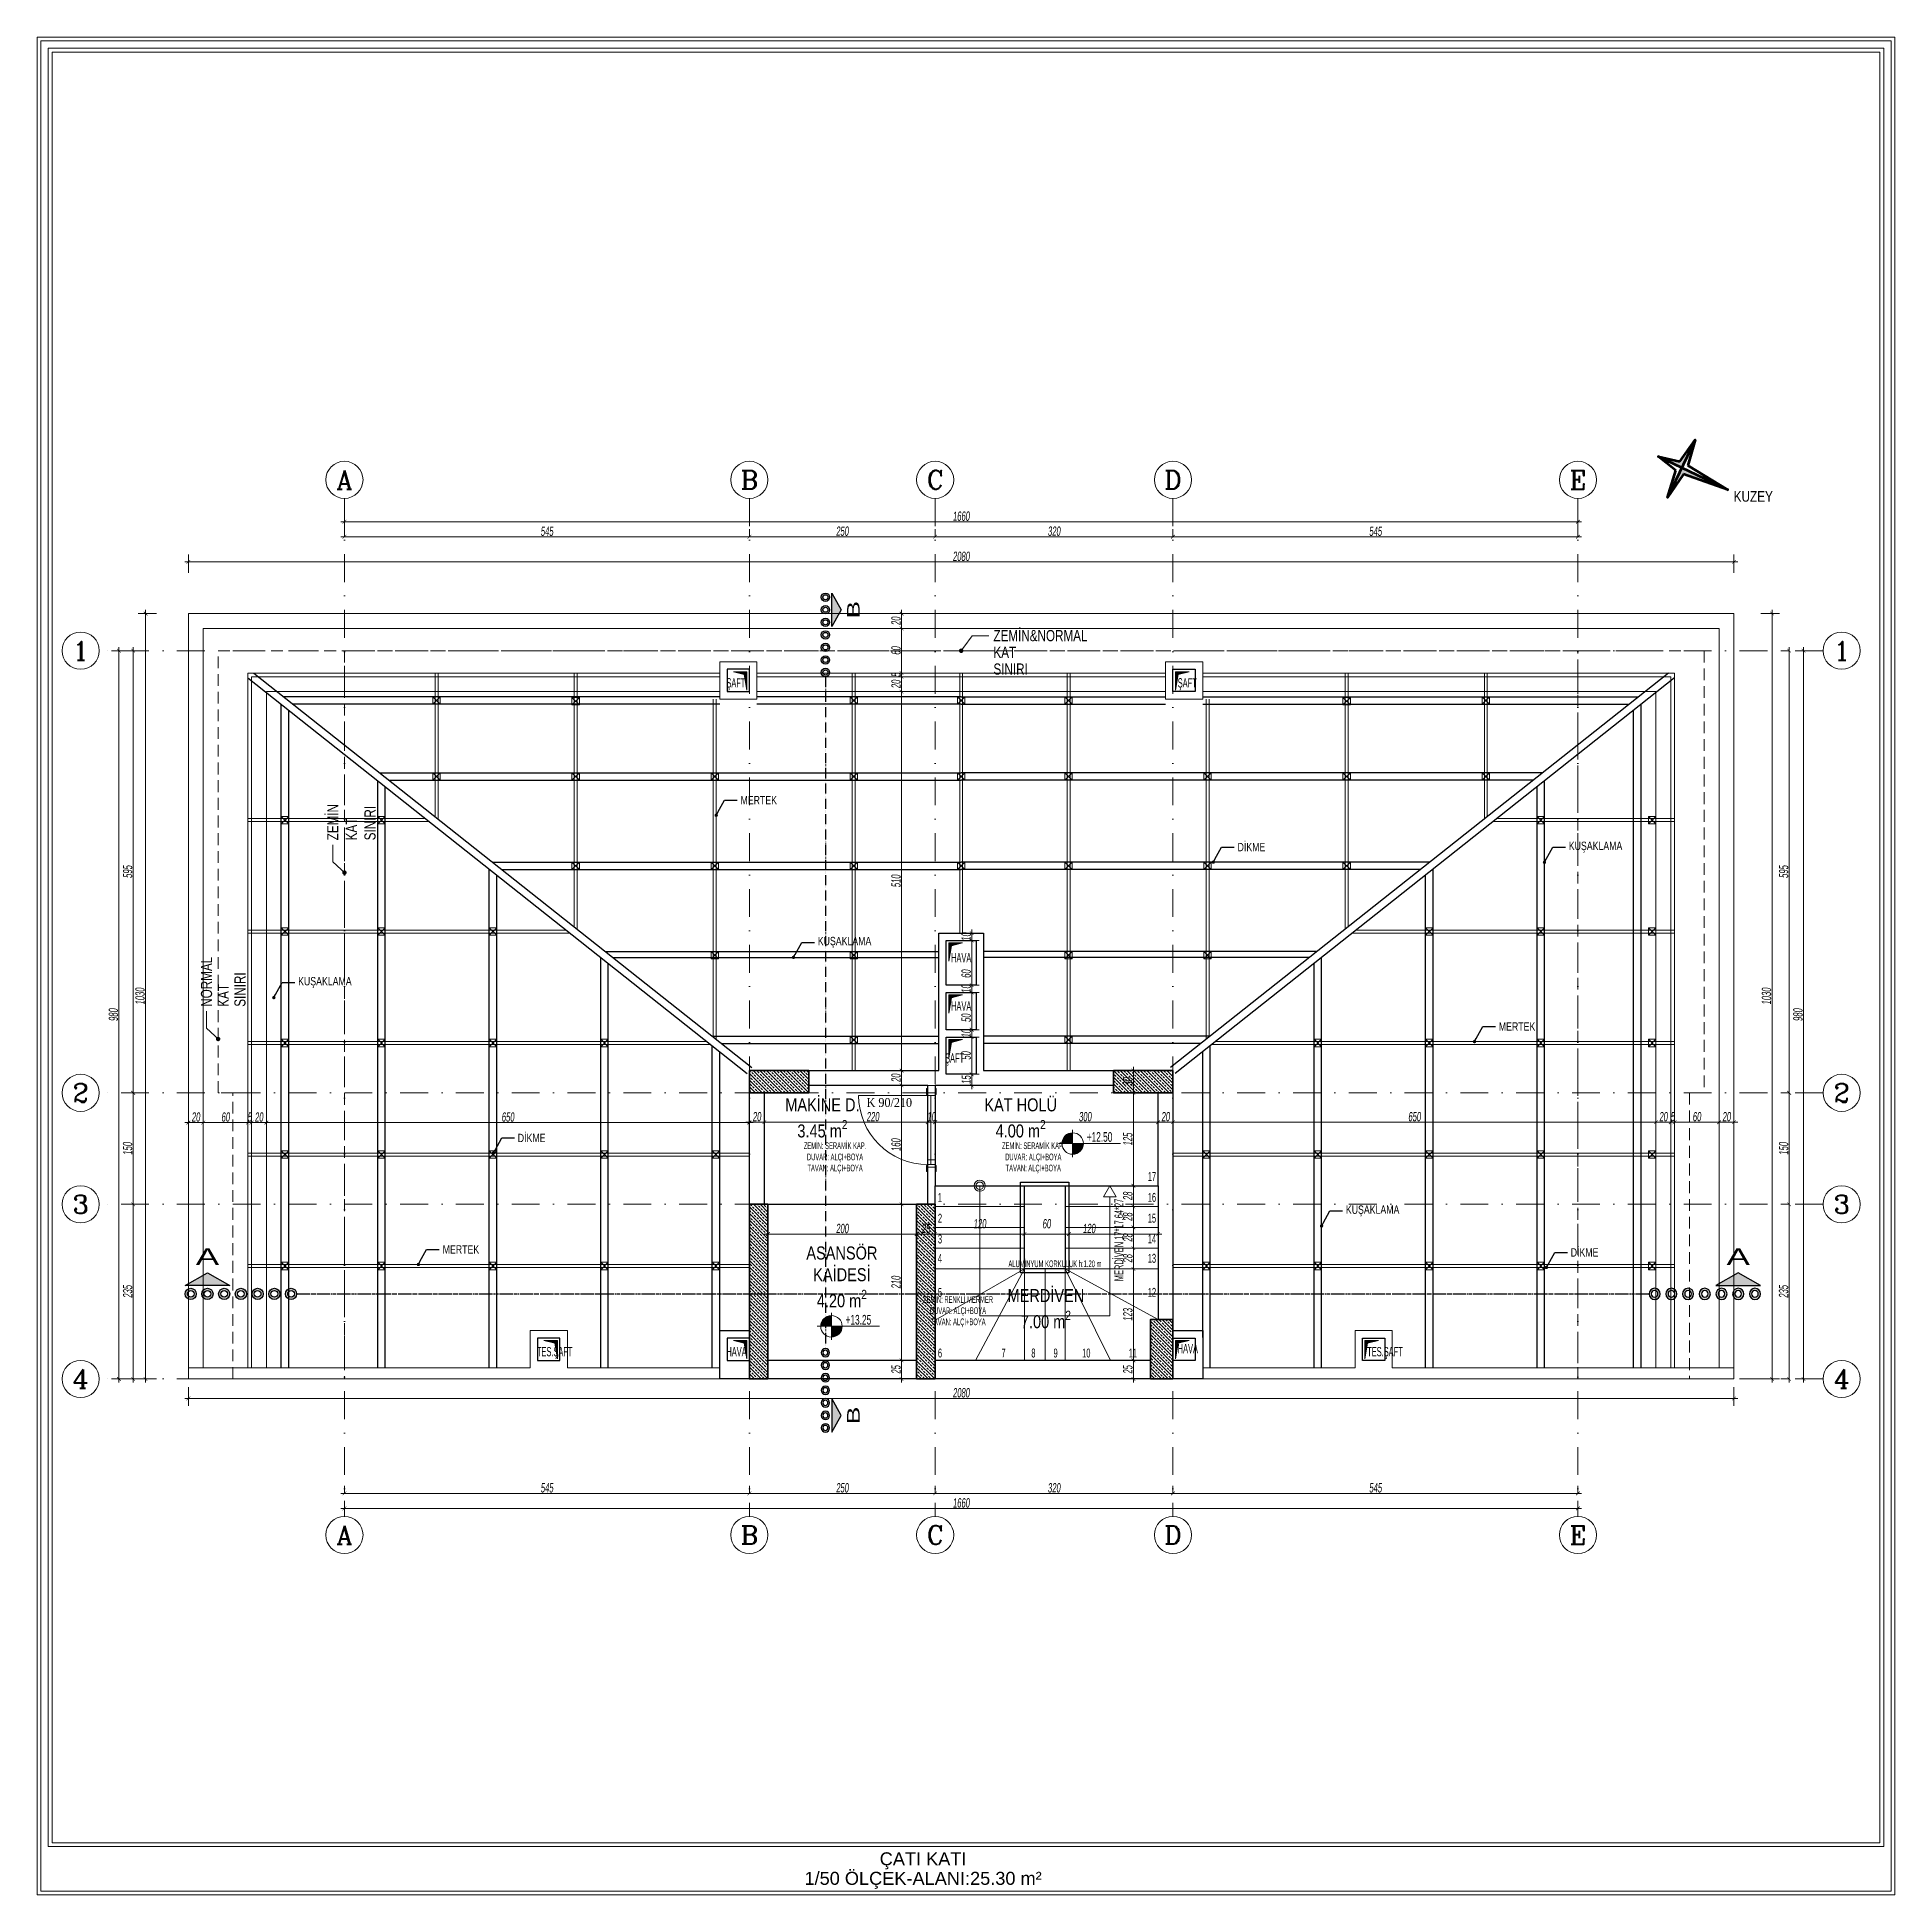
# Model space of a CAD drawing. Header units: millimetres. Extents: x -2145 to 33996, y -835 to 2363.
# Drawn here: x 16346 to 18846, y -835 to 1665 of the extents above; entities that cross this region are included whole.
import ezdxf
from ezdxf import colors
from ezdxf.entities.mleader import LeaderData, LeaderLine
from ezdxf.enums import TextEntityAlignment as Align
from ezdxf.math import Vec2, Vec3

# ---------------------------------------------------------------- set-up
doc = ezdxf.new("R2010")
doc.units = ezdxf.units.MM
for name, pattern in [('ACAD_ISO06W100', [36, 24, -3, 0, -3, 0, -3, 0, -3]), ('AUDIT_D_090620165655-16', [0]), ('DASHDOT', [1, 0.5, -0.25, 0, -0.25]), ('HIDDEN', [9.525, 6.35, -3.175])]:
    doc.linetypes.add(name, pattern=pattern)
for name, color, linetype, lineweight in [('A-dikme', 1, 'Continuous', 5), ('A-mertek', 30, 'Continuous', 0), ('A-sıva', 2, 'Continuous', 5), ('arcCGDM_antet', 85, 'Continuous', 20), ('mertek', 34, 'AUDIT_D_090620165655-16', 25), ('NET_AKS', 251, 'DASHDOT', 9), ('NET_AKS_YAZI', 31, 'DASHDOT', 9), ('NET_BILGI @ 0.2', 13, 'Continuous', 13), ('NET_DUVAR', 150, 'Continuous', 18), ('NET_IZDUSUM', 251, 'HIDDEN', 5), ('NET_KAPI', 35, 'Continuous', 15), ('NET_KESİT_ÇİZİGİSİ', 1, 'Continuous', 30), ('NET_KOLON_TARAMA', 8, 'Continuous', 0), ('NET_MERDİVEN', 212, 'Continuous', 13), ('NET_PLAN_KOT', 100, 'Continuous', 0), ('NET_TAŞIYICI', 1, 'Continuous', 35), ('NET_ÖLÇÜ DIŞ', 235, 'Continuous', 9), ('NET_ÖLÇÜ İÇ', 54, 'Continuous', 9), ('NET_ÖLÇÜ_AKS', 31, 'Continuous', 15), ('T-INCE', 254, 'Continuous', 0)]:
    doc.layers.add(name, color=color, linetype=linetype, lineweight=lineweight)
doc.layers.add('ALAN', color=3, linetype='Continuous', lineweight=25, plot=False)
for name, color, linetype in [('NET_POZ', 41, 'Continuous'), ('NET_POZ @ 0.2', 41, 'Continuous'), ('T-GOR-5', 33, 'Continuous'), ('T-MAH-AD', 7, 'Continuous'), ('text', 7, 'Continuous')]:
    doc.layers.add(name, color=color, linetype=linetype)
doc.styles.add('ARIALTR', font='arial.ttf', dxfattribs={"width": 0.8, "height": 22.5})
doc.styles.add('ARıAL', font='arial.ttf', dxfattribs={"width": 0.7})
doc.styles.add('BODRUM', font='swisscl.ttf', dxfattribs={"width": 0.8, "oblique": 5})
doc.styles.add('DIN', font='arial.ttf', dxfattribs={"width": 0.6})
doc.styles.add('on02.0mm-Arial', font='arial.ttf', dxfattribs={"height": 2})
doc.styles.get("Standard").update_dxf_attribs({"font": 'arial.ttf'})
doc.styles.add('TAks_2', font='ROMANC', dxfattribs={"height": 5})
doc.styles.add('TGS SAYILAR', font='times.ttf', dxfattribs={"width": 0.7})
doc.dimstyles.new('olcu-50', dxfattribs={"dimscale": 0, "dimtxt": 12.5, "dimasz": 5, "dimexe": 10, "dimexo": 10, "dimgap": 1, "dimtad": 1, "dimdec": 1, "dimzin": 12, "dimtxsty": 'BODRUM', "dimblk": 'ARCHTICK', "dimcen": 8, "dimdle": 5, "dimclrd": 256, "dimclre": 256, "dimclrt": 256, "dimadec": 0, "dimazin": 2, "dimtfac": 1, "dimtdec": 1, "dimtix": 1, "dimtmove": 0, "dimatfit": 3, "dimldrblk": 'ARCHTICK', "dimfxl": 15, "dimfxlon": 1, "dimlwd": -1, "dimlwe": -1, "dimarcsym": 0})
pattern_1 = [(45, (-11624.229, -1089.61), (-4.490128, 4.490128), []), (45, (-11619.739, -1089.61), (-4.490128, 4.490128), [3.175, -1.5875])]

msp = doc.modelspace()

# ---------------------------------------------------------------- texts
at = {"layer": 'NET_POZ', "width": 0.5}
for s, height, p in [('ŞAFT', 12.5, (17273.55, 790.12)), ('ŞAFT', 12.5, (17880.92, 790.12)), ('HAVA', 12.5, (17575.92, 420.12)), ('HAVA', 12.5, (17575.92, 355.12)), ('ŞAFT', 12.5, (17567.87, 285.12)), ('ALUMİNYUM KORKULUK h:1.20 m', 9, (17653.06, 10.06)), ('TES.ŞAFT', 12.5, (17018.55, -109.88)), ('HAVA', 12.5, (17273.55, -109.88)), ('HAVA', 12.5, (17880.92, -105.76)), ('TES.ŞAFT', 12.5, (18135.92, -109.88))]:
    msp.add_text(s, height=height, dxfattribs=at).set_placement(p)
at = {"layer": 'NET_POZ', "style": 'TGS SAYILAR', "width": 0.9}
msp.add_text('K 90/210', height=12, dxfattribs=at).set_placement((17462.21, 225.61))
at = {"layer": 'NET_POZ', "transparency": 33554687, "width": 0.5}
for s, p in [('17', (17840.63, 125.96)), ('1', (17558.19, 97.96)), ('16', (17840.63, 97.96)), ('2', (17558.19, 69.96)), ('15', (17840.63, 69.96)), ('3', (17558.19, 41.96)), ('14', (17840.63, 41.96)), ('4', (17558.19, 15.96)), ('13', (17840.63, 15.96)), ('5', (17558.19, -29.89)), ('12', (17840.63, -29.89)), ('6', (17558.19, -111.51)), ('7', (17643.71, -111.51)), ('8', (17683.9, -111.51)), ('9', (17713.74, -111.51)), ('10', (17752.31, -111.51)), ('11', (17814.99, -111.51))]:
    msp.add_text(s, height=12, dxfattribs=at).set_placement(p)
msp.add_text('MERDİVEN 17*17.64*27', height=12, rotation=90, dxfattribs=at).set_placement((17807.79, -8.86))
at = {"layer": 'NET_POZ', "char_height": 9, "width": 105.1157, "attachment_point": 2}
for s, insert in [('{\\W0.5;ZEMİN: SERAMİK KAP.\\PDUVAR: ALÇI+BOYA\\PTAVAN: ALÇI+BOYA}', (17419.74, 177.9)), ('{\\W0.5;ZEMİN: SERAMİK KAP.\\PDUVAR: ALÇI+BOYA\\PTAVAN: ALÇI+BOYA}', (17686.52, 177.9)), ('{\\W0.5;ZEMİN: RENKLİ MERMER \\PDUVAR: ALÇI+BOYA\\PTAVAN: ALÇI+BOYA}', (17585.19, -29.04))]:
    msp.add_mtext(s, dxfattribs=dict(at, insert=insert))
at = {"layer": 'T-MAH-AD', "attachment_point": 8, "style": 'ARIALTR'}
for s, insert, char_height, width in [('KUZEY', (18655.45, 1039.96), 14.175, 155.0103), ('\\A1;MAKİNE D.\\P3.45 m{\\H0.7x;\\S2^ ;}', (17402.75, 184.35), 17.5, 103.6096), ('\\A1;KAT HOLÜ\\P4.00 m{\\H0.7x;\\S2^ ;}', (17669.53, 184.35), 17.5, 103.6096), ('\\A1;ASANSÖR KAİDESİ\\P4.20 m{\\H0.7x;\\S2^ ;}', (17428.93, -44.21), 17.5, 121.1216), ('\\A1;MERDİVEN\\P7.00 m{\\H0.7x;\\S2^ ;}', (17703.54, -72.33), 17.5, 103.6096)]:
    msp.add_mtext(s, dxfattribs=dict(at, insert=insert, char_height=char_height, width=width))
at = {"layer": 'text', "linetype": 'Continuous', "insert": (17538.23, -777.46), "char_height": 17.5, "width": 396.5028, "attachment_point": 2, "line_spacing_factor": 0.9}
msp.add_mtext('\\A1;ÇATI KATI \\P1/50 ÖLÇEK-ALANI:25.30 m²', dxfattribs=at)

# ---------------------------------------------------------------- blocks, each defined once
blk = doc.blocks.new('A$C6CC27A50')
at = {"layer": 'NET_DUVAR', "true_color": 0x939598}
h = blk.add_hatch(color=252, dxfattribs=at)
h.dxf.hatch_style = 1
h.paths.add_polyline_path([(-24.8, 3), (-2.9, 3), (-2.9, 19.2), (-6.3, 6.1)])
at = {"layer": 'NET_DUVAR', "color": 251, "true_color": 0x636466}
for p, q in [((-6.3, 6.1), (-24.8, 3)), ((-24.8, 3), (-2.9, 3)), ((-2.9, 19.2), (-6.3, 6.1)), ((-2.9, 3), (-2.9, 19.2))]:
    blk.add_line(p, q, dxfattribs=at)
blk = doc.blocks.new('KOTLAR')
h = blk.add_hatch(color=256)
h.dxf.hatch_style = 1
h.paths.add_polyline_path([(0, 0), (0, 13, 0.414214), (-13, 0)])
h.paths.add_polyline_path([(0, -13, 0.414214), (13, 0), (0, 0)])
h.paths.add_polyline_path([(65.5, -11.3), (21.4, -11.3), (21.4, -29.9), (65.5, -29.9)], flags=9)
at = {"extrusion": (2.84e-14, 0.225686, 0.9742)}
for p, q in [((-17.2, 0), (58.1, 0)), ((0, 16.5), (0, -16.5))]:
    blk.add_line(p, q, dxfattribs=at)
blk.add_circle((0, 0), 13)
at = {"extrusion": (2.84e-14, 0.225686, 0.9742), "style": 'DIN', "width": 0.6}
for tag, p in [('INCE KOT', (-17.1, -2.1, 0.5)), ('KABA KOT', (-18.3, 14.2, -3.3))]:
    blk.add_attdef(tag, p, '', height=12, rotation=180, dxfattribs=at)
blk = doc.blocks.new('A$C0eb5e1a4')
at = {"layer": 'NET_KOLON_TARAMA'}
h = blk.add_hatch(dxfattribs=at)
h.set_pattern_fill('ANSI33', color=256)
h.set_pattern_definition(pattern_1)
h.paths.add_polyline_path([(-265, 180), (-265, 150), (-345, 150), (-345, 180)])
h = blk.add_hatch(dxfattribs=at)
h.set_pattern_fill('ANSI33', color=256)
h.set_pattern_definition(pattern_1)
h.paths.add_polyline_path([(145, 150), (145, 180), (225, 180), (225, 150)])
h = blk.add_hatch(dxfattribs=at)
h.set_pattern_fill('ANSI33', color=256)
h.set_pattern_definition(pattern_1)
h.paths.add_polyline_path([(-25, -235), (-25, 0), (0, 0), (0, -235)])
h = blk.add_hatch(dxfattribs=at)
h.set_pattern_fill('ANSI33', color=256)
h.set_pattern_definition(pattern_1)
h.paths.add_polyline_path([(200, -235), (200, 0), (225, 0), (225, -235)])
h = blk.add_hatch(dxfattribs=at)
h.set_pattern_fill('ANSI33', color=256)
h.set_pattern_definition(pattern_1)
h.paths.add_polyline_path([(-345, -235), (-345, -155), (-315, -155), (-315, -235)])
at = {"layer": 'NET_TAŞIYICI', "linetype": 'Continuous'}
for points in [[(-265, 180), (-265, 150), (-345, 150), (-345, 180)], [(145, 150), (145, 180), (225, 180), (225, 150)], [(-25, -235), (-25, 0), (0, 0), (0, -235)], [(200, -235), (200, 0), (225, 0), (225, -235)], [(-345, -235), (-345, -155), (-315, -155), (-315, -235)]]:
    blk.add_lwpolyline(points, close=True, dxfattribs=at)
blk = doc.blocks.new('_Dot')
at = {"color": 0, "linetype": 'ByBlock', "lineweight": -2}
blk.add_line((-0.5, 0), (-1, 0), dxfattribs=at)
at = {"color": 0, "linetype": 'ByBlock', "const_width": 0.5}
blk.add_lwpolyline([(-0.25, 0, 1), (0.25, 0, 1)], format="xyb", close=True, dxfattribs=at)
blk = doc.blocks.new('KHJGFDSA')
at = {"layer": 'A-dikme', "color": 1}
blk.add_lwpolyline([(48211.8, -13219), (48211.8, -13229), (48221.8, -13229), (48221.8, -13219), (48211.8, -13219), (48221.8, -13229), (48211.8, -13229), (48221.8, -13219)], dxfattribs=at)
blk = doc.blocks.new('İŞRT - KES YER')
at = {"layer": 'NET_KESİT_ÇİZİGİSİ'}
h = blk.add_hatch(color=251, dxfattribs=at)
h.dxf.hatch_style = 1
h.paths.add_polyline_path([(0, 0), (40, -23.1), (-40, -23.1)])
h = blk.add_hatch(color=256, dxfattribs=at)
h.dxf.hatch_style = 1
h.paths.add_polyline_path([(160, -38.1, -1), (140, -38.1, -1)])
h.paths.add_polyline_path([(144, -38.1, 1), (156, -38.1, 1)], flags=16)
h.paths.add_polyline_path([(130, -38.1, -1), (110, -38.1, -1)])
h.paths.add_polyline_path([(114, -38.1, 1), (126, -38.1, 1)], flags=16)
h.paths.add_polyline_path([(100, -38.1, -1), (80, -38.1, -1)])
h.paths.add_polyline_path([(84, -38.1, 1), (96, -38.1, 1)], flags=16)
h.paths.add_polyline_path([(70, -38.1, -1), (50, -38.1, -1)])
h.paths.add_polyline_path([(54, -38.1, 1), (66, -38.1, 1)], flags=16)
h.paths.add_polyline_path([(40, -38.1, -1), (20, -38.1, -1)])
h.paths.add_polyline_path([(24, -38.1, 1), (36, -38.1, 1)], flags=16)
h.paths.add_polyline_path([(10, -38.1, -1), (-10, -38.1, -1)])
h.paths.add_polyline_path([(-6, -38.1, 1), (6, -38.1, 1)], flags=16)
h.paths.add_polyline_path([(-20, -38.1, -1), (-40, -38.1, -1)])
h.paths.add_polyline_path([(-36, -38.1, 1), (-24, -38.1, 1)], flags=16)
blk.add_lwpolyline([(0, 0), (40, -23.1), (-40, -23.1)], close=True, dxfattribs=at)
for centre, radius in [((-30, -38.1), 10), ((-30, -38.1), 6), ((0, -38.1), 10), ((0, -38.1), 6), ((30, -38.1), 10), ((30, -38.1), 6), ((60, -38.1), 10), ((60, -38.1), 6), ((90, -38.1), 10), ((90, -38.1), 6), ((120, -38.1), 10), ((120, -38.1), 6), ((150, -38.1), 10), ((150, -38.1), 6)]:
    blk.add_circle(centre, radius, dxfattribs=at)
blk = doc.blocks.new('*U634')
at = {"layer": 'NET_KESİT_ÇİZİGİSİ', "linetype": 'ACAD_ISO06W100'}
blk.add_lwpolyline([(1807.3, 0), (200, 0)], dxfattribs=at)
at = {"layer": 'NET_KESİT_ÇİZİGİSİ'}
blk.add_blockref('İŞRT - KES YER', (40, 38.1), dxfattribs=at)
at = {"layer": 'NET_KESİT_ÇİZİGİSİ', "xscale": -1}
blk.add_blockref('İŞRT - KES YER', (1967.3, 38.1), dxfattribs=at)
at = {"layer": 'NET_KESİT_ÇİZİGİSİ', "style": 'ARıAL', "width": 1.5}
for tag, p in [('KESİTSOL', (40, 66.8)), ('KESİTSAĞ', (1967.3, 66.8))]:
    blk.add_attdef(tag, text='', height=30, dxfattribs=at).set_placement(p, align=Align.MIDDLE_CENTER)
blk = doc.blocks.new('A$C6BB35773')
at = {"layer": 'NET_TAŞIYICI', "linetype": 'Continuous', "lineweight": 70}
h = blk.add_hatch(color=256, dxfattribs=at)
h.paths.add_polyline_path([(-68, 0), (0, 0), (-0.1, 80.8), (-11.3, 12.6)])
h.paths.add_polyline_path([(0, 0), (134.6, 0), (11.3, -12.3), (0.1, -84.8)])
for p, q in [((-0.1, 80.8), (0.1, -84.8)), ((134.6, 0), (-68, 0))]:
    blk.add_line(p, q, dxfattribs=at)
for points in [[(-11.3, 12.6), (-0.1, 80.8), (11.3, 12.6)], [(-11.3, -12.4), (-68, 0), (-11.3, 12.6)], [(11.3, 12.6), (132.6, 0), (11.3, -12.3)], [(11.3, -12.3), (0.1, -84.8), (-11.3, -12.4)]]:
    blk.add_lwpolyline(points, dxfattribs=at)
blk = doc.blocks.new('_ArchTick')
at = {"color": 0, "linetype": 'ByBlock', "const_width": 0.15}
blk.add_lwpolyline([(-0.5, -0.5), (0.5, 0.5)], dxfattribs=at)
blk = doc.blocks.new('*D1567')
at = {"layer": 'Defpoints', "color": 0, "transparency": 16777216}
for p in [(-830, 153.4), (-285, 153.4), (-285, 153.4)]:
    blk.add_point(p, dxfattribs=at)
at = {"layer": 'NET_ÖLÇÜ_AKS', "transparency": 16777216}
for p, q in [((-835, 153.4), (-280, 153.4)), ((-830, 153.4), (-830, 163.4)), ((-285, 153.4), (-285, 163.4))]:
    blk.add_line(p, q, dxfattribs=at)
at = {"layer": 'NET_ÖLÇÜ_AKS', "transparency": 16777216, "xscale": 5, "yscale": 5, "zscale": 5, "rotation": 180}
blk.add_blockref('_ArchTick', (-830, 153.4), dxfattribs=at)
at = {"layer": 'NET_ÖLÇÜ_AKS', "transparency": 16777216, "xscale": 5, "yscale": 5, "zscale": 5}
blk.add_blockref('_ArchTick', (-285, 153.4), dxfattribs=at)
at = {"layer": 'NET_ÖLÇÜ_AKS', "transparency": 16777216, "insert": (-557.5, 160.7), "char_height": 12.5, "attachment_point": 5, "style": 'BODRUM'}
blk.add_mtext('545', dxfattribs=at)
blk = doc.blocks.new('*D1568')
at = {"layer": 'Defpoints', "color": 0, "transparency": 16777216}
for p in [(-285, 153.4), (-35, 153.4), (-35, 153.4)]:
    blk.add_point(p, dxfattribs=at)
at = {"layer": 'NET_ÖLÇÜ_AKS', "transparency": 16777216}
for p, q in [((-290, 153.4), (-30, 153.4)), ((-285, 153.4), (-285, 163.4)), ((-35, 153.4), (-35, 163.4))]:
    blk.add_line(p, q, dxfattribs=at)
at = {"layer": 'NET_ÖLÇÜ_AKS', "transparency": 16777216, "xscale": 5, "yscale": 5, "zscale": 5, "rotation": 180}
blk.add_blockref('_ArchTick', (-285, 153.4), dxfattribs=at)
at = {"layer": 'NET_ÖLÇÜ_AKS', "transparency": 16777216, "xscale": 5, "yscale": 5, "zscale": 5}
blk.add_blockref('_ArchTick', (-35, 153.4), dxfattribs=at)
at = {"layer": 'NET_ÖLÇÜ_AKS', "transparency": 16777216, "insert": (-160, 160.8), "char_height": 12.5, "attachment_point": 5, "style": 'BODRUM'}
blk.add_mtext('250', dxfattribs=at)
blk = doc.blocks.new('*D1569')
at = {"layer": 'Defpoints', "color": 0, "transparency": 16777216}
for p in [(-35, 153.4), (285, 153.4), (285, 153.4)]:
    blk.add_point(p, dxfattribs=at)
at = {"layer": 'NET_ÖLÇÜ_AKS', "transparency": 16777216}
for p, q in [((-40, 153.4), (290, 153.4)), ((-35, 153.4), (-35, 163.4)), ((285, 153.4), (285, 163.4))]:
    blk.add_line(p, q, dxfattribs=at)
at = {"layer": 'NET_ÖLÇÜ_AKS', "transparency": 16777216, "xscale": 5, "yscale": 5, "zscale": 5, "rotation": 180}
blk.add_blockref('_ArchTick', (-35, 153.4), dxfattribs=at)
at = {"layer": 'NET_ÖLÇÜ_AKS', "transparency": 16777216, "xscale": 5, "yscale": 5, "zscale": 5}
blk.add_blockref('_ArchTick', (285, 153.4), dxfattribs=at)
at = {"layer": 'NET_ÖLÇÜ_AKS', "transparency": 16777216, "insert": (125, 160.8), "char_height": 12.5, "attachment_point": 5, "style": 'BODRUM'}
blk.add_mtext('320', dxfattribs=at)
blk = doc.blocks.new('*D1570')
at = {"layer": 'Defpoints', "color": 0, "transparency": 16777216}
for p in [(285, 153.4), (830, 153.4), (830, 153.4)]:
    blk.add_point(p, dxfattribs=at)
at = {"layer": 'NET_ÖLÇÜ_AKS', "transparency": 16777216}
for p, q in [((280, 153.4), (835, 153.4)), ((285, 153.4), (285, 163.4)), ((830, 153.4), (830, 163.4))]:
    blk.add_line(p, q, dxfattribs=at)
at = {"layer": 'NET_ÖLÇÜ_AKS', "transparency": 16777216, "xscale": 5, "yscale": 5, "zscale": 5, "rotation": 180}
blk.add_blockref('_ArchTick', (285, 153.4), dxfattribs=at)
at = {"layer": 'NET_ÖLÇÜ_AKS', "transparency": 16777216, "xscale": 5, "yscale": 5, "zscale": 5}
blk.add_blockref('_ArchTick', (830, 153.4), dxfattribs=at)
at = {"layer": 'NET_ÖLÇÜ_AKS', "transparency": 16777216, "insert": (557.5, 160.7), "char_height": 12.5, "attachment_point": 5, "style": 'BODRUM'}
blk.add_mtext('545', dxfattribs=at)
blk = doc.blocks.new('*D1571')
at = {"layer": 'Defpoints', "color": 0, "transparency": 16777216}
for p in [(-830, 153.4), (830, 173.6), (830, 153.4)]:
    blk.add_point(p, dxfattribs=at)
at = {"layer": 'NET_ÖLÇÜ_AKS', "transparency": 16777216}
for p, q in [((-830, 163.4), (-830, 183.6)), ((830, 163.4), (830, 183.6)), ((-835, 173.6), (835, 173.6))]:
    blk.add_line(p, q, dxfattribs=at)
at = {"layer": 'NET_ÖLÇÜ_AKS', "transparency": 16777216, "xscale": 5, "yscale": 5, "zscale": 5, "rotation": 180}
blk.add_blockref('_ArchTick', (-830, 173.6), dxfattribs=at)
at = {"layer": 'NET_ÖLÇÜ_AKS', "transparency": 16777216, "xscale": 5, "yscale": 5, "zscale": 5}
blk.add_blockref('_ArchTick', (830, 173.6), dxfattribs=at)
at = {"layer": 'NET_ÖLÇÜ_AKS', "transparency": 16777216, "insert": (0, 181), "char_height": 12.5, "attachment_point": 5, "style": 'BODRUM'}
blk.add_mtext('1660', dxfattribs=at)
blk = doc.blocks.new('*D1572')
at = {"layer": 'Defpoints', "color": 0, "transparency": 16777216}
for p in [(-1114.3, -745), (-1114.3, -745), (-1114.3, -980)]:
    blk.add_point(p, dxfattribs=at)
at = {"layer": 'NET_ÖLÇÜ_AKS', "transparency": 16777216}
for p, q in [((-1114.3, -985), (-1114.3, -740)), ((-1114.3, -745), (-1104.3, -745)), ((-1114.3, -980), (-1104.3, -980))]:
    blk.add_line(p, q, dxfattribs=at)
at = {"layer": 'NET_ÖLÇÜ_AKS', "transparency": 16777216, "xscale": 5, "yscale": 5, "zscale": 5}
for p, rotation in [((-1114.3, -745), 90), ((-1114.3, -980), 270)]:
    blk.add_blockref('_ArchTick', p, dxfattribs=dict(at, rotation=rotation))
at = {"layer": 'NET_ÖLÇÜ_AKS', "transparency": 16777216, "insert": (-1121.7, -862.5), "char_height": 12.5, "attachment_point": 5, "rotation": 90, "style": 'BODRUM'}
blk.add_mtext('235', dxfattribs=at)
blk = doc.blocks.new('*D1573')
at = {"layer": 'Defpoints', "color": 0, "transparency": 16777216}
for p in [(-1114.3, -595), (-1114.3, -595), (-1114.3, -745)]:
    blk.add_point(p, dxfattribs=at)
at = {"layer": 'NET_ÖLÇÜ_AKS', "transparency": 16777216}
for p, q in [((-1114.3, -750), (-1114.3, -590)), ((-1114.3, -595), (-1104.3, -595)), ((-1114.3, -745), (-1104.3, -745))]:
    blk.add_line(p, q, dxfattribs=at)
at = {"layer": 'NET_ÖLÇÜ_AKS', "transparency": 16777216, "xscale": 5, "yscale": 5, "zscale": 5}
for p, rotation in [((-1114.3, -595), 90), ((-1114.3, -745), 270)]:
    blk.add_blockref('_ArchTick', p, dxfattribs=dict(at, rotation=rotation))
at = {"layer": 'NET_ÖLÇÜ_AKS', "transparency": 16777216, "insert": (-1121.7, -670), "char_height": 12.5, "attachment_point": 5, "rotation": 90, "style": 'BODRUM'}
blk.add_mtext('150', dxfattribs=at)
blk = doc.blocks.new('*D1574')
at = {"layer": 'Defpoints', "color": 0, "transparency": 16777216}
for p in [(-1114.3, 0), (-1114.3, 0), (-1114.3, -595)]:
    blk.add_point(p, dxfattribs=at)
at = {"layer": 'NET_ÖLÇÜ_AKS', "transparency": 16777216}
for p, q in [((-1114.3, -600), (-1114.3, 5)), ((-1114.3, 0), (-1104.3, 0)), ((-1114.3, -595), (-1104.3, -595))]:
    blk.add_line(p, q, dxfattribs=at)
at = {"layer": 'NET_ÖLÇÜ_AKS', "transparency": 16777216, "xscale": 5, "yscale": 5, "zscale": 5}
for p, rotation in [((-1114.3, 0), 90), ((-1114.3, -595), 270)]:
    blk.add_blockref('_ArchTick', p, dxfattribs=dict(at, rotation=rotation))
at = {"layer": 'NET_ÖLÇÜ_AKS', "transparency": 16777216, "insert": (-1121.7, -297.5), "char_height": 12.5, "attachment_point": 5, "rotation": 90, "style": 'BODRUM'}
blk.add_mtext('595', dxfattribs=at)
blk = doc.blocks.new('*D1575')
at = {"layer": 'Defpoints', "color": 0, "transparency": 16777216}
for p in [(-1133.5, 0), (-1114.3, 0), (-1114.3, -980)]:
    blk.add_point(p, dxfattribs=at)
at = {"layer": 'NET_ÖLÇÜ_AKS', "transparency": 16777216}
for p, q in [((-1133.5, -985), (-1133.5, 5)), ((-1124.3, 0), (-1143.5, 0)), ((-1124.3, -980), (-1143.5, -980))]:
    blk.add_line(p, q, dxfattribs=at)
at = {"layer": 'NET_ÖLÇÜ_AKS', "transparency": 16777216, "xscale": 5, "yscale": 5, "zscale": 5}
for p, rotation in [((-1133.5, 0), 90), ((-1133.5, -980), 270)]:
    blk.add_blockref('_ArchTick', p, dxfattribs=dict(at, rotation=rotation))
at = {"layer": 'NET_ÖLÇÜ_AKS', "transparency": 16777216, "insert": (-1140.9, -490), "char_height": 12.5, "attachment_point": 5, "rotation": 90, "style": 'BODRUM'}
blk.add_mtext('980', dxfattribs=at)
blk = doc.blocks.new('*D1576')
at = {"layer": 'Defpoints', "color": 0, "transparency": 16777216}
for p in [(-830, -1134), (-285, -1134), (-285, -1134)]:
    blk.add_point(p, dxfattribs=at)
at = {"layer": 'NET_ÖLÇÜ_AKS', "transparency": 16777216}
for p, q in [((-830, -1134), (-830, -1124)), ((-285, -1134), (-285, -1124)), ((-835, -1134), (-280, -1134))]:
    blk.add_line(p, q, dxfattribs=at)
at = {"layer": 'NET_ÖLÇÜ_AKS', "transparency": 16777216, "xscale": 5, "yscale": 5, "zscale": 5, "rotation": 180}
blk.add_blockref('_ArchTick', (-830, -1134), dxfattribs=at)
at = {"layer": 'NET_ÖLÇÜ_AKS', "transparency": 16777216, "xscale": 5, "yscale": 5, "zscale": 5}
blk.add_blockref('_ArchTick', (-285, -1134), dxfattribs=at)
at = {"layer": 'NET_ÖLÇÜ_AKS', "transparency": 16777216, "insert": (-557.5, -1126.6), "char_height": 12.5, "attachment_point": 5, "style": 'BODRUM'}
blk.add_mtext('545', dxfattribs=at)
blk = doc.blocks.new('*D1577')
at = {"layer": 'Defpoints', "color": 0, "transparency": 16777216}
for p in [(-285, -1134), (-35, -1134), (-35, -1134)]:
    blk.add_point(p, dxfattribs=at)
at = {"layer": 'NET_ÖLÇÜ_AKS', "transparency": 16777216}
for p, q in [((-285, -1134), (-285, -1124)), ((-35, -1134), (-35, -1124)), ((-290, -1134), (-30, -1134))]:
    blk.add_line(p, q, dxfattribs=at)
at = {"layer": 'NET_ÖLÇÜ_AKS', "transparency": 16777216, "xscale": 5, "yscale": 5, "zscale": 5, "rotation": 180}
blk.add_blockref('_ArchTick', (-285, -1134), dxfattribs=at)
at = {"layer": 'NET_ÖLÇÜ_AKS', "transparency": 16777216, "xscale": 5, "yscale": 5, "zscale": 5}
blk.add_blockref('_ArchTick', (-35, -1134), dxfattribs=at)
at = {"layer": 'NET_ÖLÇÜ_AKS', "transparency": 16777216, "insert": (-160, -1126.6), "char_height": 12.5, "attachment_point": 5, "style": 'BODRUM'}
blk.add_mtext('250', dxfattribs=at)
blk = doc.blocks.new('*D1578')
at = {"layer": 'Defpoints', "color": 0, "transparency": 16777216}
for p in [(-35, -1134), (285, -1134), (285, -1134)]:
    blk.add_point(p, dxfattribs=at)
at = {"layer": 'NET_ÖLÇÜ_AKS', "transparency": 16777216}
for p, q in [((-35, -1134), (-35, -1124)), ((285, -1134), (285, -1124)), ((-40, -1134), (290, -1134))]:
    blk.add_line(p, q, dxfattribs=at)
at = {"layer": 'NET_ÖLÇÜ_AKS', "transparency": 16777216, "xscale": 5, "yscale": 5, "zscale": 5, "rotation": 180}
blk.add_blockref('_ArchTick', (-35, -1134), dxfattribs=at)
at = {"layer": 'NET_ÖLÇÜ_AKS', "transparency": 16777216, "xscale": 5, "yscale": 5, "zscale": 5}
blk.add_blockref('_ArchTick', (285, -1134), dxfattribs=at)
at = {"layer": 'NET_ÖLÇÜ_AKS', "transparency": 16777216, "insert": (125, -1126.6), "char_height": 12.5, "attachment_point": 5, "style": 'BODRUM'}
blk.add_mtext('320', dxfattribs=at)
blk = doc.blocks.new('*D1579')
at = {"layer": 'Defpoints', "color": 0, "transparency": 16777216}
for p in [(285, -1134), (830, -1134), (830, -1134)]:
    blk.add_point(p, dxfattribs=at)
at = {"layer": 'NET_ÖLÇÜ_AKS', "transparency": 16777216}
for p, q in [((285, -1134), (285, -1124)), ((830, -1134), (830, -1124)), ((280, -1134), (835, -1134))]:
    blk.add_line(p, q, dxfattribs=at)
at = {"layer": 'NET_ÖLÇÜ_AKS', "transparency": 16777216, "xscale": 5, "yscale": 5, "zscale": 5, "rotation": 180}
blk.add_blockref('_ArchTick', (285, -1134), dxfattribs=at)
at = {"layer": 'NET_ÖLÇÜ_AKS', "transparency": 16777216, "xscale": 5, "yscale": 5, "zscale": 5}
blk.add_blockref('_ArchTick', (830, -1134), dxfattribs=at)
at = {"layer": 'NET_ÖLÇÜ_AKS', "transparency": 16777216, "insert": (557.5, -1126.6), "char_height": 12.5, "attachment_point": 5, "style": 'BODRUM'}
blk.add_mtext('545', dxfattribs=at)
blk = doc.blocks.new('*D1580')
at = {"layer": 'Defpoints', "color": 0, "transparency": 16777216}
for p in [(-830, -1134), (830, -1134), (830, -1154.3)]:
    blk.add_point(p, dxfattribs=at)
at = {"layer": 'NET_ÖLÇÜ_AKS', "transparency": 16777216}
for p, q in [((-830, -1144), (-830, -1164.3)), ((830, -1144), (830, -1164.3)), ((-835, -1154.3), (835, -1154.3))]:
    blk.add_line(p, q, dxfattribs=at)
at = {"layer": 'NET_ÖLÇÜ_AKS', "transparency": 16777216, "xscale": 5, "yscale": 5, "zscale": 5, "rotation": 180}
blk.add_blockref('_ArchTick', (-830, -1154.3), dxfattribs=at)
at = {"layer": 'NET_ÖLÇÜ_AKS', "transparency": 16777216, "xscale": 5, "yscale": 5, "zscale": 5}
blk.add_blockref('_ArchTick', (830, -1154.3), dxfattribs=at)
at = {"layer": 'NET_ÖLÇÜ_AKS', "transparency": 16777216, "insert": (0, -1146.9), "char_height": 12.5, "attachment_point": 5, "style": 'BODRUM'}
blk.add_mtext('1660', dxfattribs=at)
blk = doc.blocks.new('*D1581')
at = {"layer": 'Defpoints', "color": 0, "transparency": 16777216}
for p in [(1114.3, -745), (1114.3, -745), (1114.3, -980)]:
    blk.add_point(p, dxfattribs=at)
at = {"layer": 'NET_ÖLÇÜ_AKS', "transparency": 16777216}
for p, q in [((1114.3, -745), (1104.3, -745)), ((1114.3, -985), (1114.3, -740)), ((1114.3, -980), (1104.3, -980))]:
    blk.add_line(p, q, dxfattribs=at)
at = {"layer": 'NET_ÖLÇÜ_AKS', "transparency": 16777216, "xscale": 5, "yscale": 5, "zscale": 5}
for p, rotation in [((1114.3, -745), 90), ((1114.3, -980), 270)]:
    blk.add_blockref('_ArchTick', p, dxfattribs=dict(at, rotation=rotation))
at = {"layer": 'NET_ÖLÇÜ_AKS', "transparency": 16777216, "insert": (1106.8, -862.5), "char_height": 12.5, "attachment_point": 5, "rotation": 90, "style": 'BODRUM'}
blk.add_mtext('235', dxfattribs=at)
blk = doc.blocks.new('*D1582')
at = {"layer": 'Defpoints', "color": 0, "transparency": 16777216}
for p in [(1114.3, -595), (1114.3, -595), (1114.3, -745)]:
    blk.add_point(p, dxfattribs=at)
at = {"layer": 'NET_ÖLÇÜ_AKS', "transparency": 16777216}
for p, q in [((1114.3, -595), (1104.3, -595)), ((1114.3, -750), (1114.3, -590)), ((1114.3, -745), (1104.3, -745))]:
    blk.add_line(p, q, dxfattribs=at)
at = {"layer": 'NET_ÖLÇÜ_AKS', "transparency": 16777216, "xscale": 5, "yscale": 5, "zscale": 5}
for p, rotation in [((1114.3, -595), 90), ((1114.3, -745), 270)]:
    blk.add_blockref('_ArchTick', p, dxfattribs=dict(at, rotation=rotation))
at = {"layer": 'NET_ÖLÇÜ_AKS', "transparency": 16777216, "insert": (1106.9, -670), "char_height": 12.5, "attachment_point": 5, "rotation": 90, "style": 'BODRUM'}
blk.add_mtext('150', dxfattribs=at)
blk = doc.blocks.new('*D1583')
at = {"layer": 'Defpoints', "color": 0, "transparency": 16777216}
for p in [(1114.3, 0), (1114.3, 0), (1114.3, -595)]:
    blk.add_point(p, dxfattribs=at)
at = {"layer": 'NET_ÖLÇÜ_AKS', "transparency": 16777216}
for p, q in [((1114.3, -600), (1114.3, 5)), ((1114.3, 0), (1104.3, 0)), ((1114.3, -595), (1104.3, -595))]:
    blk.add_line(p, q, dxfattribs=at)
at = {"layer": 'NET_ÖLÇÜ_AKS', "transparency": 16777216, "xscale": 5, "yscale": 5, "zscale": 5}
for p, rotation in [((1114.3, 0), 90), ((1114.3, -595), 270)]:
    blk.add_blockref('_ArchTick', p, dxfattribs=dict(at, rotation=rotation))
at = {"layer": 'NET_ÖLÇÜ_AKS', "transparency": 16777216, "insert": (1106.9, -297.5), "char_height": 12.5, "attachment_point": 5, "rotation": 90, "style": 'BODRUM'}
blk.add_mtext('595', dxfattribs=at)
blk = doc.blocks.new('*D1584')
at = {"layer": 'Defpoints', "color": 0, "transparency": 16777216}
for p in [(1114.3, 0), (1133.5, 0), (1114.3, -980)]:
    blk.add_point(p, dxfattribs=at)
at = {"layer": 'NET_ÖLÇÜ_AKS', "transparency": 16777216}
for p, q in [((1133.5, -985), (1133.5, 5)), ((1124.3, 0), (1143.5, 0)), ((1124.3, -980), (1143.5, -980))]:
    blk.add_line(p, q, dxfattribs=at)
at = {"layer": 'NET_ÖLÇÜ_AKS', "transparency": 16777216, "xscale": 5, "yscale": 5, "zscale": 5}
for p, rotation in [((1133.5, 0), 90), ((1133.5, -980), 270)]:
    blk.add_blockref('_ArchTick', p, dxfattribs=dict(at, rotation=rotation))
at = {"layer": 'NET_ÖLÇÜ_AKS', "transparency": 16777216, "insert": (1126.1, -490), "char_height": 12.5, "attachment_point": 5, "rotation": 90, "style": 'BODRUM'}
blk.add_mtext('980', dxfattribs=at)
blk = doc.blocks.new('A$C5ec6af74')
at = {"layer": 'NET_AKS', "ltscale": 75}
for p, q in [((-865, 1185), (-865, -185)), ((-320, 1185), (-320, -185)), ((-70, 1185), (-70, -185)), ((250, 1185), (250, -185)), ((795, 1185), (795, -185)), ((1125, 980), (-1195, 980)), ((1125, 385), (-1195, 385)), ((1125, 235), (-1195, 235)), ((1125, 0), (-1195, 0))]:
    blk.add_line(p, q, dxfattribs=at)
at = {"layer": 'NET_AKS', "linetype": 'Continuous', "ltscale": 100}
for centre in [(-865, 1210), (-320, 1210), (-70, 1210), (250, 1210), (795, 1210), (-1220, 980), (1150, 980), (-1220, 385), (1150, 385), (-1220, 235), (1150, 235), (-1220, 0), (1150, 0), (-865, -210), (-320, -210), (-70, -210), (250, -210), (795, -210)]:
    blk.add_circle(centre, 25, dxfattribs=at)
at = {"layer": 'NET_AKS_YAZI', "linetype": 'Continuous', "style": 'TAks_2'}
for s, p in [('A', (-865, 1210)), ('B', (-320, 1210)), ('C', (-70, 1210)), ('D', (250, 1210)), ('E', (795, 1210)), ('1', (-1220, 980)), ('1', (1150, 980)), ('2', (-1220, 385)), ('2', (1150, 385)), ('3', (-1220, 235)), ('3', (1150, 235)), ('4', (-1220, 0)), ('4', (1150, 0)), ('A', (-865, -210)), ('B', (-320, -210)), ('C', (-70, -210)), ('D', (250, -210)), ('E', (795, -210))]:
    blk.add_text(s, height=25, dxfattribs=at).set_placement(p, align=Align.MIDDLE_CENTER)
blk = doc.blocks.new('*D981')
at = {"layer": 'Defpoints', "color": 0, "transparency": 16777216}
for p in [(17821.2, -115.4), (17821.2, -115.4), (17821.2, -140.4)]:
    blk.add_point(p, dxfattribs=at)
at = {"layer": 'NET_ÖLÇÜ İÇ', "transparency": 16777216}
for p, q in [((17821.2, -115.4), (17811.2, -115.4)), ((17821.2, -145.4), (17821.2, -110.4)), ((17821.2, -140.4), (17811.2, -140.4))]:
    blk.add_line(p, q, dxfattribs=at)
at = {"layer": 'NET_ÖLÇÜ İÇ', "transparency": 16777216, "xscale": 5, "yscale": 5, "zscale": 5}
for p, rotation in [((17821.2, -115.4), 90), ((17821.2, -140.4), 270)]:
    blk.add_blockref('_ArchTick', p, dxfattribs=dict(at, rotation=rotation))
at = {"layer": 'NET_ÖLÇÜ İÇ', "transparency": 16777216, "insert": (17813.8, -127.9), "char_height": 12.5, "attachment_point": 5, "rotation": 90, "style": 'BODRUM'}
blk.add_mtext('25', dxfattribs=at)
blk = doc.blocks.new('*D982')
at = {"layer": 'Defpoints', "color": 0, "transparency": 16777216}
for p in [(17821.2, 7.6), (17821.2, 7.6), (17821.2, -115.4)]:
    blk.add_point(p, dxfattribs=at)
at = {"layer": 'NET_ÖLÇÜ İÇ', "transparency": 16777216}
for p, q in [((17821.2, 7.6), (17811.2, 7.6)), ((17821.2, -120.4), (17821.2, 12.6)), ((17821.2, -115.4), (17811.2, -115.4))]:
    blk.add_line(p, q, dxfattribs=at)
at = {"layer": 'NET_ÖLÇÜ İÇ', "transparency": 16777216, "xscale": 5, "yscale": 5, "zscale": 5}
for p, rotation in [((17821.2, 7.6), 90), ((17821.2, -115.4), 270)]:
    blk.add_blockref('_ArchTick', p, dxfattribs=dict(at, rotation=rotation))
at = {"layer": 'NET_ÖLÇÜ İÇ', "transparency": 16777216, "insert": (17813.8, -53.9), "char_height": 12.5, "attachment_point": 5, "rotation": 90, "style": 'BODRUM'}
blk.add_mtext('123', dxfattribs=at)
blk = doc.blocks.new('*D984')
at = {"layer": 'Defpoints', "color": 0, "transparency": 16777216}
for p in [(17821.2, 35.6), (17821.2, 35.6), (17821.2, 7.6)]:
    blk.add_point(p, dxfattribs=at)
at = {"layer": 'NET_ÖLÇÜ İÇ', "transparency": 16777216}
for p, q in [((17821.2, 35.6), (17811.2, 35.6)), ((17821.2, 2.6), (17821.2, 40.6)), ((17821.2, 7.6), (17831.2, 7.6))]:
    blk.add_line(p, q, dxfattribs=at)
at = {"layer": 'NET_ÖLÇÜ İÇ', "transparency": 16777216, "xscale": 5, "yscale": 5, "zscale": 5}
for p, rotation in [((17821.2, 35.6), 90), ((17821.2, 7.6), 270)]:
    blk.add_blockref('_ArchTick', p, dxfattribs=dict(at, rotation=rotation))
at = {"layer": 'NET_ÖLÇÜ İÇ', "transparency": 16777216, "insert": (17813.8, 21.6), "char_height": 12.5, "attachment_point": 5, "rotation": 90, "style": 'BODRUM'}
blk.add_mtext('28', dxfattribs=at)
blk = doc.blocks.new('*D985')
at = {"layer": 'Defpoints', "color": 0, "transparency": 16777216}
for p in [(17821.2, 63.6), (17821.2, 63.6), (17821.2, 35.6)]:
    blk.add_point(p, dxfattribs=at)
at = {"layer": 'NET_ÖLÇÜ İÇ', "transparency": 16777216}
for p, q in [((17821.2, 30.6), (17821.2, 68.6)), ((17821.2, 63.6), (17831.2, 63.6)), ((17821.2, 35.6), (17811.2, 35.6))]:
    blk.add_line(p, q, dxfattribs=at)
at = {"layer": 'NET_ÖLÇÜ İÇ', "transparency": 16777216, "xscale": 5, "yscale": 5, "zscale": 5}
for p, rotation in [((17821.2, 63.6), 90), ((17821.2, 35.6), 270)]:
    blk.add_blockref('_ArchTick', p, dxfattribs=dict(at, rotation=rotation))
at = {"layer": 'NET_ÖLÇÜ İÇ', "transparency": 16777216, "insert": (17813.8, 49.6), "char_height": 12.5, "attachment_point": 5, "rotation": 90, "style": 'BODRUM'}
blk.add_mtext('28', dxfattribs=at)
blk = doc.blocks.new('*D986')
at = {"layer": 'Defpoints', "color": 0, "transparency": 16777216}
for p in [(17821.2, 91.6), (17821.2, 91.6), (17821.2, 63.6)]:
    blk.add_point(p, dxfattribs=at)
at = {"layer": 'NET_ÖLÇÜ İÇ', "transparency": 16777216}
for p, q in [((17821.2, 58.6), (17821.2, 96.6)), ((17821.2, 91.6), (17831.2, 91.6)), ((17821.2, 63.6), (17831.2, 63.6))]:
    blk.add_line(p, q, dxfattribs=at)
at = {"layer": 'NET_ÖLÇÜ İÇ', "transparency": 16777216, "xscale": 5, "yscale": 5, "zscale": 5}
for p, rotation in [((17821.2, 91.6), 90), ((17821.2, 63.6), 270)]:
    blk.add_blockref('_ArchTick', p, dxfattribs=dict(at, rotation=rotation))
at = {"layer": 'NET_ÖLÇÜ İÇ', "transparency": 16777216, "insert": (17813.8, 77.6), "char_height": 12.5, "attachment_point": 5, "rotation": 90, "style": 'BODRUM'}
blk.add_mtext('28', dxfattribs=at)
blk = doc.blocks.new('*D983')
at = {"layer": 'Defpoints', "color": 0, "transparency": 16777216}
for p in [(17821.2, 119.6), (17821.2, 119.6), (17821.2, 91.6)]:
    blk.add_point(p, dxfattribs=at)
at = {"layer": 'NET_ÖLÇÜ İÇ', "transparency": 16777216}
for p, q in [((17821.2, 86.6), (17821.2, 124.6)), ((17821.2, 119.6), (17831.2, 119.6)), ((17821.2, 91.6), (17831.2, 91.6))]:
    blk.add_line(p, q, dxfattribs=at)
at = {"layer": 'NET_ÖLÇÜ İÇ', "transparency": 16777216, "xscale": 5, "yscale": 5, "zscale": 5}
for p, rotation in [((17821.2, 119.6), 90), ((17821.2, 91.6), 270)]:
    blk.add_blockref('_ArchTick', p, dxfattribs=dict(at, rotation=rotation))
at = {"layer": 'NET_ÖLÇÜ İÇ', "transparency": 16777216, "insert": (17813.8, 105.6), "char_height": 12.5, "attachment_point": 5, "rotation": 90, "style": 'BODRUM'}
blk.add_mtext('28', dxfattribs=at)
blk = doc.blocks.new('*D987')
at = {"layer": 'Defpoints', "color": 0, "transparency": 16777216}
for p in [(17734.5, 54.6), (17734.5, 52.3), (17854.5, 54.8)]:
    blk.add_point(p, dxfattribs=at)
at = {"layer": 'NET_ÖLÇÜ İÇ', "transparency": 16777216}
for p, q in [((17859.5, 54.6), (17729.5, 54.6)), ((17734.5, 54.6), (17734.5, 64.6)), ((17854.5, 54.6), (17854.5, 44.6))]:
    blk.add_line(p, q, dxfattribs=at)
at = {"layer": 'NET_ÖLÇÜ İÇ', "transparency": 16777216, "xscale": 5, "yscale": 5, "zscale": 5, "rotation": 180}
blk.add_blockref('_ArchTick', (17734.5, 54.6), dxfattribs=at)
at = {"layer": 'NET_ÖLÇÜ İÇ', "transparency": 16777216, "xscale": 5, "yscale": 5, "zscale": 5}
blk.add_blockref('_ArchTick', (17854.5, 54.6), dxfattribs=at)
at = {"layer": 'NET_ÖLÇÜ İÇ', "transparency": 16777216, "insert": (17761.6, 62), "char_height": 12.5, "attachment_point": 5, "style": 'BODRUM'}
blk.add_mtext('120', dxfattribs=at)
blk = doc.blocks.new('*D988')
at = {"layer": 'Defpoints', "color": 0, "transparency": 16777216}
for p in [(17674.5, 54.6), (17674.5, 53.2), (17734.5, 52.3)]:
    blk.add_point(p, dxfattribs=at)
at = {"layer": 'NET_ÖLÇÜ İÇ', "transparency": 16777216}
for p, q in [((17739.5, 54.6), (17669.5, 54.6)), ((17674.5, 54.6), (17674.5, 64.6)), ((17734.5, 54.6), (17734.5, 64.6))]:
    blk.add_line(p, q, dxfattribs=at)
at = {"layer": 'NET_ÖLÇÜ İÇ', "transparency": 16777216, "xscale": 5, "yscale": 5, "zscale": 5, "rotation": 180}
blk.add_blockref('_ArchTick', (17674.5, 54.6), dxfattribs=at)
at = {"layer": 'NET_ÖLÇÜ İÇ', "transparency": 16777216, "xscale": 5, "yscale": 5, "zscale": 5}
blk.add_blockref('_ArchTick', (17734.5, 54.6), dxfattribs=at)
at = {"layer": 'NET_ÖLÇÜ İÇ', "transparency": 16777216, "insert": (17704.5, 68.4), "char_height": 12.5, "attachment_point": 5, "style": 'BODRUM'}
blk.add_mtext('60', dxfattribs=at)
blk = doc.blocks.new('*D989')
at = {"layer": 'Defpoints', "color": 0, "transparency": 16777216}
for p in [(17554.5, 54.6), (17554.5, 54.2), (17674.5, 53.2)]:
    blk.add_point(p, dxfattribs=at)
at = {"layer": 'NET_ÖLÇÜ İÇ', "transparency": 16777216}
for p, q in [((17679.5, 54.6), (17549.5, 54.6)), ((17554.5, 54.6), (17554.5, 64.6)), ((17674.5, 54.6), (17674.5, 64.6))]:
    blk.add_line(p, q, dxfattribs=at)
at = {"layer": 'NET_ÖLÇÜ İÇ', "transparency": 16777216, "xscale": 5, "yscale": 5, "zscale": 5, "rotation": 180}
blk.add_blockref('_ArchTick', (17554.5, 54.6), dxfattribs=at)
at = {"layer": 'NET_ÖLÇÜ İÇ', "transparency": 16777216, "xscale": 5, "yscale": 5, "zscale": 5}
blk.add_blockref('_ArchTick', (17674.5, 54.6), dxfattribs=at)
at = {"layer": 'NET_ÖLÇÜ İÇ', "transparency": 16777216, "insert": (17614.5, 68.4), "char_height": 12.5, "attachment_point": 5, "style": 'BODRUM'}
blk.add_mtext('120', dxfattribs=at)
blk = doc.blocks.new('*D990')
at = {"layer": 'Defpoints', "color": 0, "transparency": 16777216}
for p in [(17529.5, 54.6), (17529.5, 53.6), (17554.5, 54.2)]:
    blk.add_point(p, dxfattribs=at)
at = {"layer": 'NET_ÖLÇÜ İÇ', "transparency": 16777216}
for p, q in [((17559.5, 54.6), (17524.5, 54.6)), ((17529.5, 54.6), (17529.5, 64.6)), ((17554.5, 54.6), (17554.5, 64.6))]:
    blk.add_line(p, q, dxfattribs=at)
at = {"layer": 'NET_ÖLÇÜ İÇ', "transparency": 16777216, "xscale": 5, "yscale": 5, "zscale": 5, "rotation": 180}
blk.add_blockref('_ArchTick', (17529.5, 54.6), dxfattribs=at)
at = {"layer": 'NET_ÖLÇÜ İÇ', "transparency": 16777216, "xscale": 5, "yscale": 5, "zscale": 5}
blk.add_blockref('_ArchTick', (17554.5, 54.6), dxfattribs=at)
at = {"layer": 'NET_ÖLÇÜ İÇ', "transparency": 16777216, "insert": (17542, 62), "char_height": 12.5, "attachment_point": 5, "style": 'BODRUM'}
blk.add_mtext('25', dxfattribs=at)
blk = doc.blocks.new('*D991')
at = {"layer": 'Defpoints', "color": 0, "transparency": 16777216}
for p in [(17329.5, 54.6), (17329.5, 54.2), (17529.5, 53.6)]:
    blk.add_point(p, dxfattribs=at)
at = {"layer": 'NET_ÖLÇÜ İÇ', "transparency": 16777216}
for p, q in [((17534.5, 54.6), (17324.5, 54.6)), ((17329.5, 54.6), (17329.5, 64.6)), ((17529.5, 54.6), (17529.5, 64.6))]:
    blk.add_line(p, q, dxfattribs=at)
at = {"layer": 'NET_ÖLÇÜ İÇ', "transparency": 16777216, "xscale": 5, "yscale": 5, "zscale": 5, "rotation": 180}
blk.add_blockref('_ArchTick', (17329.5, 54.6), dxfattribs=at)
at = {"layer": 'NET_ÖLÇÜ İÇ', "transparency": 16777216, "xscale": 5, "yscale": 5, "zscale": 5}
blk.add_blockref('_ArchTick', (17529.5, 54.6), dxfattribs=at)
at = {"layer": 'NET_ÖLÇÜ İÇ', "transparency": 16777216, "insert": (17429.5, 62), "char_height": 12.5, "attachment_point": 5, "style": 'BODRUM'}
blk.add_mtext('200', dxfattribs=at)
blk = doc.blocks.new('*U992')
blk.add_line((-3.5, 0), (-3.5, -93))
for points in [[(-105.7, 10), (-97.7, 10), (-97.7, 11.5), (-105.7, 11.5)], [(-96.5, 0), (-100, 0), (-100, 10), (-96.5, 10)], [(-96.5, 4.1), (-3.5, 4.1), (-3.5, 0), (-96.5, 0)], [(-3.5, 0), (0, 0), (0, 10), (-3.5, 10)], [(5.7, 10), (-2.3, 10), (-2.3, 11.5), (5.7, 11.5)], [(-105.7, 0), (-97.7, 0), (-97.7, -1.5), (-105.7, -1.5)], [(5.7, 0), (-2.3, 0), (-2.3, -1.5), (5.7, -1.5)]]:
    blk.add_lwpolyline(points, close=True)
blk.add_lwpolyline([(-95.5, 10), (-4.5, 10)])
blk.add_arc((-3.5, 0), 93, 180, 270)
blk = doc.blocks.new('*D993')
at = {"layer": 'Defpoints', "color": 0, "transparency": 16777216}
for p in [(16491.8, 889.6), (16549.5, 889.6), (16549.5, -140.4)]:
    blk.add_point(p, dxfattribs=at)
at = {"layer": 'NET_ÖLÇÜ DIŞ', "transparency": 16777216}
for p, q in [((16506.8, 889.6), (16481.8, 889.6)), ((16491.8, -145.4), (16491.8, 894.6)), ((16506.8, -140.4), (16481.8, -140.4))]:
    blk.add_line(p, q, dxfattribs=at)
at = {"layer": 'NET_ÖLÇÜ DIŞ', "transparency": 16777216, "xscale": 5, "yscale": 5, "zscale": 5}
for p, rotation in [((16491.8, 889.6), 90), ((16491.8, -140.4), 270)]:
    blk.add_blockref('_ArchTick', p, dxfattribs=dict(at, rotation=rotation))
at = {"layer": 'NET_ÖLÇÜ DIŞ', "transparency": 16777216, "insert": (16484.4, 374.6), "char_height": 12.5, "attachment_point": 5, "rotation": 90, "style": 'BODRUM'}
blk.add_mtext('1030', dxfattribs=at)
blk = doc.blocks.new('*D994')
at = {"layer": 'Defpoints', "color": 0, "transparency": 16777216}
for p in [(18629.5, 959.2), (16549.5, 879.6), (18629.5, 879.6)]:
    blk.add_point(p, dxfattribs=at)
at = {"layer": 'NET_ÖLÇÜ DIŞ', "transparency": 16777216}
for p, q in [((16544.5, 959.2), (18634.5, 959.2)), ((16549.5, 944.2), (16549.5, 969.2)), ((18629.5, 944.2), (18629.5, 969.2))]:
    blk.add_line(p, q, dxfattribs=at)
at = {"layer": 'NET_ÖLÇÜ DIŞ', "transparency": 16777216, "xscale": 5, "yscale": 5, "zscale": 5, "rotation": 180}
blk.add_blockref('_ArchTick', (16549.5, 959.2), dxfattribs=at)
at = {"layer": 'NET_ÖLÇÜ DIŞ', "transparency": 16777216, "xscale": 5, "yscale": 5, "zscale": 5}
blk.add_blockref('_ArchTick', (18629.5, 959.2), dxfattribs=at)
at = {"layer": 'NET_ÖLÇÜ DIŞ', "transparency": 16777216, "insert": (17589.5, 966.6), "char_height": 12.5, "attachment_point": 5, "style": 'BODRUM'}
blk.add_mtext('2080', dxfattribs=at)
blk = doc.blocks.new('*D995')
at = {"layer": 'Defpoints', "color": 0, "transparency": 16777216}
for p in [(18629.5, 889.6), (18629.5, -140.4), (18680.7, -140.4)]:
    blk.add_point(p, dxfattribs=at)
at = {"layer": 'NET_ÖLÇÜ DIŞ', "transparency": 16777216}
for p, q in [((18665.7, 889.6), (18690.7, 889.6)), ((18680.7, 894.6), (18680.7, -145.4)), ((18665.7, -140.4), (18690.7, -140.4))]:
    blk.add_line(p, q, dxfattribs=at)
at = {"layer": 'NET_ÖLÇÜ DIŞ', "transparency": 16777216, "xscale": 5, "yscale": 5, "zscale": 5}
for p, rotation in [((18680.7, 889.6), 90), ((18680.7, -140.4), 270)]:
    blk.add_blockref('_ArchTick', p, dxfattribs=dict(at, rotation=rotation))
at = {"layer": 'NET_ÖLÇÜ DIŞ', "transparency": 16777216, "insert": (18673.3, 374.6), "char_height": 12.5, "attachment_point": 5, "rotation": 90, "style": 'BODRUM'}
blk.add_mtext('1030', dxfattribs=at)
blk = doc.blocks.new('*D996')
at = {"layer": 'Defpoints', "color": 0, "transparency": 16777216}
for p in [(16549.5, -140.4), (18629.5, -140.4), (16549.5, -166.6)]:
    blk.add_point(p, dxfattribs=at)
at = {"layer": 'NET_ÖLÇÜ DIŞ', "transparency": 16777216}
for p, q in [((18634.5, -166.6), (16544.5, -166.6)), ((16549.5, -151.6), (16549.5, -176.6)), ((18629.5, -151.6), (18629.5, -176.6))]:
    blk.add_line(p, q, dxfattribs=at)
at = {"layer": 'NET_ÖLÇÜ DIŞ', "transparency": 16777216, "xscale": 5, "yscale": 5, "zscale": 5}
for p, rotation in [((16549.5, -166.6), 180.0000010507983), ((18629.5, -166.6), 1.050798328350311e-06)]:
    blk.add_blockref('_ArchTick', p, dxfattribs=dict(at, rotation=rotation))
at = {"layer": 'NET_ÖLÇÜ DIŞ', "transparency": 16777216, "insert": (17589.5, -159.1), "char_height": 12.5, "attachment_point": 5, "rotation": 0, "style": 'BODRUM'}
blk.add_mtext('2080', dxfattribs=at)
blk = doc.blocks.new('*U1585')
at = {"layer": 'NET_KESİT_ÇİZİGİSİ', "linetype": 'ACAD_ISO06W100'}
blk.add_lwpolyline([(2626.7, 0), (200, 0)], dxfattribs=at)
at = {"layer": 'NET_KESİT_ÇİZİGİSİ'}
blk.add_blockref('İŞRT - KES YER', (40, 38.1), dxfattribs=at)
at = {"layer": 'NET_KESİT_ÇİZİGİSİ', "xscale": -1}
blk.add_blockref('İŞRT - KES YER', (2786.7, 38.1), dxfattribs=at)
at = {"layer": 'NET_KESİT_ÇİZİGİSİ', "style": 'ARıAL', "width": 1.5}
for tag, p in [('KESİTSOL', (40, 66.8)), ('KESİTSAĞ', (2786.7, 66.8))]:
    blk.add_attdef(tag, text='', height=30, dxfattribs=at).set_placement(p, align=Align.MIDDLE_CENTER)
blk = doc.blocks.new('*D1748')
at = {"layer": 'Defpoints', "color": 0, "transparency": 16777216}
for p in [(17821.2, 244.6), (17821.2, 244.6), (17821.2, 119.6)]:
    blk.add_point(p, dxfattribs=at)
at = {"layer": 'NET_ÖLÇÜ İÇ', "transparency": 16777216}
for p, q in [((17821.2, 114.6), (17821.2, 249.6)), ((17821.2, 244.6), (17831.2, 244.6)), ((17821.2, 119.6), (17831.2, 119.6))]:
    blk.add_line(p, q, dxfattribs=at)
at = {"layer": 'NET_ÖLÇÜ İÇ', "transparency": 16777216, "xscale": 5, "yscale": 5, "zscale": 5}
for p, rotation in [((17821.2, 244.6), 90), ((17821.2, 119.6), 270)]:
    blk.add_blockref('_ArchTick', p, dxfattribs=dict(at, rotation=rotation))
at = {"layer": 'NET_ÖLÇÜ İÇ', "transparency": 16777216, "insert": (17813.8, 182.1), "char_height": 12.5, "attachment_point": 5, "rotation": 90, "style": 'BODRUM'}
blk.add_mtext('125', dxfattribs=at)
blk = doc.blocks.new('*D1749')
at = {"layer": 'Defpoints', "color": 0, "transparency": 16777216}
for p in [(17820.4, 274.6), (17821.2, 274.6), (17821.2, 244.6)]:
    blk.add_point(p, dxfattribs=at)
at = {"layer": 'NET_ÖLÇÜ İÇ', "transparency": 16777216}
for p, q in [((17821.2, 239.6), (17821.2, 279.6)), ((17821.2, 274.6), (17831.2, 274.6)), ((17821.2, 244.6), (17831.2, 244.6))]:
    blk.add_line(p, q, dxfattribs=at)
at = {"layer": 'NET_ÖLÇÜ İÇ', "transparency": 16777216, "xscale": 5, "yscale": 5, "zscale": 5}
for p, rotation in [((17821.2, 274.6), 90), ((17821.2, 244.6), 270)]:
    blk.add_blockref('_ArchTick', p, dxfattribs=dict(at, rotation=rotation))
at = {"layer": 'NET_ÖLÇÜ İÇ', "transparency": 16777216, "insert": (17813.8, 259.6), "char_height": 12.5, "attachment_point": 5, "rotation": 90, "style": 'BODRUM'}
blk.add_mtext('30', dxfattribs=at)
blk = doc.blocks.new('*D1750')
at = {"layer": 'Defpoints', "color": 0, "transparency": 16777216}
for p in [(17509.2, -115.4), (17509.2, -115.4), (17509.2, -140.4)]:
    blk.add_point(p, dxfattribs=at)
at = {"layer": 'NET_ÖLÇÜ İÇ', "transparency": 16777216}
for p, q in [((17509.2, -145.4), (17509.2, -110.4)), ((17509.2, -115.4), (17519.2, -115.4)), ((17509.2, -140.4), (17519.2, -140.4))]:
    blk.add_line(p, q, dxfattribs=at)
at = {"layer": 'NET_ÖLÇÜ İÇ', "transparency": 16777216, "xscale": 5, "yscale": 5, "zscale": 5}
for p, rotation in [((17509.2, -115.4), 90), ((17509.2, -140.4), 270)]:
    blk.add_blockref('_ArchTick', p, dxfattribs=dict(at, rotation=rotation))
at = {"layer": 'NET_ÖLÇÜ İÇ', "transparency": 16777216, "insert": (17501.8, -127.9), "char_height": 12.5, "attachment_point": 5, "rotation": 90, "style": 'BODRUM'}
blk.add_mtext('25', dxfattribs=at)
blk = doc.blocks.new('*D1751')
at = {"layer": 'Defpoints', "color": 0, "transparency": 16777216}
for p in [(17509.2, 94.6), (17509.2, 94.6), (17509.2, -115.4)]:
    blk.add_point(p, dxfattribs=at)
at = {"layer": 'NET_ÖLÇÜ İÇ', "transparency": 16777216}
for p, q in [((17509.2, -120.4), (17509.2, 99.6)), ((17509.2, 94.6), (17519.2, 94.6)), ((17509.2, -115.4), (17519.2, -115.4))]:
    blk.add_line(p, q, dxfattribs=at)
at = {"layer": 'NET_ÖLÇÜ İÇ', "transparency": 16777216, "xscale": 5, "yscale": 5, "zscale": 5}
for p, rotation in [((17509.2, 94.6), 90), ((17509.2, -115.4), 270)]:
    blk.add_blockref('_ArchTick', p, dxfattribs=dict(at, rotation=rotation))
at = {"layer": 'NET_ÖLÇÜ İÇ', "transparency": 16777216, "insert": (17501.8, -10.4), "char_height": 12.5, "attachment_point": 5, "rotation": 90, "style": 'BODRUM'}
blk.add_mtext('210', dxfattribs=at)
blk = doc.blocks.new('*D1752')
at = {"layer": 'Defpoints', "color": 0, "transparency": 16777216}
for p in [(17509.2, 254.6), (17509.2, 254.6), (17509.2, 94.6)]:
    blk.add_point(p, dxfattribs=at)
at = {"layer": 'NET_ÖLÇÜ İÇ', "transparency": 16777216}
for p, q in [((17509.2, 89.6), (17509.2, 259.6)), ((17509.2, 254.6), (17519.2, 254.6)), ((17509.2, 94.6), (17519.2, 94.6))]:
    blk.add_line(p, q, dxfattribs=at)
at = {"layer": 'NET_ÖLÇÜ İÇ', "transparency": 16777216, "xscale": 5, "yscale": 5, "zscale": 5}
for p, rotation in [((17509.2, 254.6), 90), ((17509.2, 94.6), 270)]:
    blk.add_blockref('_ArchTick', p, dxfattribs=dict(at, rotation=rotation))
at = {"layer": 'NET_ÖLÇÜ İÇ', "transparency": 16777216, "insert": (17501.8, 174.6), "char_height": 12.5, "attachment_point": 5, "rotation": 90, "style": 'BODRUM'}
blk.add_mtext('160', dxfattribs=at)
blk = doc.blocks.new('*D1753')
at = {"layer": 'Defpoints', "color": 0, "transparency": 16777216}
for p in [(17509.2, 274.6), (17509.2, 274.6), (17509.2, 254.6)]:
    blk.add_point(p, dxfattribs=at)
at = {"layer": 'NET_ÖLÇÜ İÇ', "transparency": 16777216}
for p, q in [((17509.2, 249.6), (17509.2, 279.6)), ((17509.2, 274.6), (17519.2, 274.6)), ((17509.2, 254.6), (17519.2, 254.6))]:
    blk.add_line(p, q, dxfattribs=at)
at = {"layer": 'NET_ÖLÇÜ İÇ', "transparency": 16777216, "xscale": 5, "yscale": 5, "zscale": 5}
for p, rotation in [((17509.2, 274.6), 90), ((17509.2, 254.6), 270)]:
    blk.add_blockref('_ArchTick', p, dxfattribs=dict(at, rotation=rotation))
at = {"layer": 'NET_ÖLÇÜ İÇ', "transparency": 16777216, "insert": (17501.8, 264.6), "char_height": 12.5, "attachment_point": 5, "rotation": 90, "style": 'BODRUM'}
blk.add_mtext('20', dxfattribs=at)
blk = doc.blocks.new('*D1754')
at = {"layer": 'Defpoints', "color": 0, "transparency": 16777216}
for p in [(17854.5, 205.1), (17854.5, 205.1), (17874.5, 205.1)]:
    blk.add_point(p, dxfattribs=at)
at = {"layer": 'NET_ÖLÇÜ İÇ', "transparency": 16777216}
for p, q in [((17879.5, 205.1), (17849.5, 205.1)), ((17854.5, 205.1), (17854.5, 215.1)), ((17874.5, 205.1), (17874.5, 215.1))]:
    blk.add_line(p, q, dxfattribs=at)
at = {"layer": 'NET_ÖLÇÜ İÇ', "transparency": 16777216, "xscale": 5, "yscale": 5, "zscale": 5, "rotation": 180}
blk.add_blockref('_ArchTick', (17854.5, 205.1), dxfattribs=at)
at = {"layer": 'NET_ÖLÇÜ İÇ', "transparency": 16777216, "xscale": 5, "yscale": 5, "zscale": 5}
blk.add_blockref('_ArchTick', (17874.5, 205.1), dxfattribs=at)
at = {"layer": 'NET_ÖLÇÜ İÇ', "transparency": 16777216, "insert": (17864.5, 212.5), "char_height": 12.5, "attachment_point": 5, "style": 'BODRUM'}
blk.add_mtext('20', dxfattribs=at)
blk = doc.blocks.new('*D1755')
at = {"layer": 'Defpoints', "color": 0, "transparency": 16777216}
for p in [(17554.5, 205.1), (17554.5, 205.1), (17854.5, 205.1)]:
    blk.add_point(p, dxfattribs=at)
at = {"layer": 'NET_ÖLÇÜ İÇ', "transparency": 16777216}
for p, q in [((17859.5, 205.1), (17549.5, 205.1)), ((17554.5, 205.1), (17554.5, 215.1)), ((17854.5, 205.1), (17854.5, 215.1))]:
    blk.add_line(p, q, dxfattribs=at)
at = {"layer": 'NET_ÖLÇÜ İÇ', "transparency": 16777216, "xscale": 5, "yscale": 5, "zscale": 5, "rotation": 180}
blk.add_blockref('_ArchTick', (17554.5, 205.1), dxfattribs=at)
at = {"layer": 'NET_ÖLÇÜ İÇ', "transparency": 16777216, "xscale": 5, "yscale": 5, "zscale": 5}
blk.add_blockref('_ArchTick', (17854.5, 205.1), dxfattribs=at)
at = {"layer": 'NET_ÖLÇÜ İÇ', "transparency": 16777216, "insert": (17756.3, 212.5), "char_height": 12.5, "attachment_point": 5, "style": 'BODRUM'}
blk.add_mtext('300', dxfattribs=at)
blk = doc.blocks.new('*D1756')
at = {"layer": 'Defpoints', "color": 0, "transparency": 16777216}
for p in [(17544.5, 205.1), (17544.5, 205.1), (17554.5, 205.1)]:
    blk.add_point(p, dxfattribs=at)
at = {"layer": 'NET_ÖLÇÜ İÇ', "transparency": 16777216}
for p, q in [((17544.5, 205.1), (17539.5, 205.1)), ((17544.5, 205.1), (17544.5, 215.1)), ((17554.5, 205.1), (17544.5, 205.1)), ((17554.5, 205.1), (17554.5, 215.1)), ((17554.5, 205.1), (17559.5, 205.1))]:
    blk.add_line(p, q, dxfattribs=at)
at = {"layer": 'NET_ÖLÇÜ İÇ', "transparency": 16777216, "xscale": 5, "yscale": 5, "zscale": 5}
blk.add_blockref('_ArchTick', (17544.5, 205.1), dxfattribs=at)
at = {"layer": 'NET_ÖLÇÜ İÇ', "transparency": 16777216, "xscale": 5, "yscale": 5, "zscale": 5, "rotation": 180}
blk.add_blockref('_ArchTick', (17554.5, 205.1), dxfattribs=at)
at = {"layer": 'NET_ÖLÇÜ İÇ', "transparency": 16777216, "insert": (17549.5, 212.5), "char_height": 12.5, "attachment_point": 5, "style": 'BODRUM'}
blk.add_mtext('10', dxfattribs=at)
blk = doc.blocks.new('*D1757')
at = {"layer": 'Defpoints', "color": 0, "transparency": 16777216}
for p in [(17324.5, 205.1), (17324.5, 205.1), (17544.5, 205.1)]:
    blk.add_point(p, dxfattribs=at)
at = {"layer": 'NET_ÖLÇÜ İÇ', "transparency": 16777216}
for p, q in [((17549.5, 205.1), (17319.5, 205.1)), ((17324.5, 205.1), (17324.5, 215.1)), ((17544.5, 205.1), (17544.5, 215.1))]:
    blk.add_line(p, q, dxfattribs=at)
at = {"layer": 'NET_ÖLÇÜ İÇ', "transparency": 16777216, "xscale": 5, "yscale": 5, "zscale": 5, "rotation": 180}
blk.add_blockref('_ArchTick', (17324.5, 205.1), dxfattribs=at)
at = {"layer": 'NET_ÖLÇÜ İÇ', "transparency": 16777216, "xscale": 5, "yscale": 5, "zscale": 5}
blk.add_blockref('_ArchTick', (17544.5, 205.1), dxfattribs=at)
at = {"layer": 'NET_ÖLÇÜ İÇ', "transparency": 16777216, "insert": (17470.6, 212.5), "char_height": 12.5, "attachment_point": 5, "style": 'BODRUM'}
blk.add_mtext('220', dxfattribs=at)
blk = doc.blocks.new('*D1758')
at = {"layer": 'Defpoints', "color": 0, "transparency": 16777216}
for p in [(17304.5, 205.1), (17304.5, 205.1), (17324.5, 205.1)]:
    blk.add_point(p, dxfattribs=at)
at = {"layer": 'NET_ÖLÇÜ İÇ', "transparency": 16777216}
for p, q in [((17329.5, 205.1), (17299.5, 205.1)), ((17304.5, 205.1), (17304.5, 215.1)), ((17324.5, 205.1), (17324.5, 215.1))]:
    blk.add_line(p, q, dxfattribs=at)
at = {"layer": 'NET_ÖLÇÜ İÇ', "transparency": 16777216, "xscale": 5, "yscale": 5, "zscale": 5, "rotation": 180}
blk.add_blockref('_ArchTick', (17304.5, 205.1), dxfattribs=at)
at = {"layer": 'NET_ÖLÇÜ İÇ', "transparency": 16777216, "xscale": 5, "yscale": 5, "zscale": 5}
blk.add_blockref('_ArchTick', (17324.5, 205.1), dxfattribs=at)
at = {"layer": 'NET_ÖLÇÜ İÇ', "transparency": 16777216, "insert": (17314.5, 212.5), "char_height": 12.5, "attachment_point": 5, "style": 'BODRUM'}
blk.add_mtext('20', dxfattribs=at)
blk = doc.blocks.new('*D1837')
at = {"layer": 'Defpoints', "color": 0, "transparency": 16777216}
for p in [(17603.6, 269.6), (17603.6, 269.6), (17603.6, 254.6)]:
    blk.add_point(p, dxfattribs=at)
at = {"layer": 'NET_ÖLÇÜ İÇ', "transparency": 16777216}
for p, q in [((17603.6, 249.6), (17603.6, 274.6)), ((17603.6, 269.6), (17613.6, 269.6)), ((17603.6, 254.6), (17613.6, 254.6))]:
    blk.add_line(p, q, dxfattribs=at)
at = {"layer": 'NET_ÖLÇÜ İÇ', "transparency": 16777216, "xscale": 5, "yscale": 5, "zscale": 5}
for p, rotation in [((17603.6, 269.6), 90), ((17603.6, 254.6), 270)]:
    blk.add_blockref('_ArchTick', p, dxfattribs=dict(at, rotation=rotation))
at = {"layer": 'NET_ÖLÇÜ İÇ', "transparency": 16777216, "insert": (17596.3, 262.1), "char_height": 12.5, "attachment_point": 5, "rotation": 90, "style": 'BODRUM'}
blk.add_mtext('15', dxfattribs=at)
blk = doc.blocks.new('*D1838')
at = {"layer": 'Defpoints', "color": 0, "transparency": 16777216}
for p in [(17603.6, 319.6), (17603.6, 319.6), (17603.6, 269.6)]:
    blk.add_point(p, dxfattribs=at)
at = {"layer": 'NET_ÖLÇÜ İÇ', "transparency": 16777216}
for p, q in [((17603.6, 264.6), (17603.6, 324.6)), ((17603.6, 319.6), (17613.6, 319.6)), ((17603.6, 269.6), (17613.6, 269.6))]:
    blk.add_line(p, q, dxfattribs=at)
at = {"layer": 'NET_ÖLÇÜ İÇ', "transparency": 16777216, "xscale": 5, "yscale": 5, "zscale": 5}
for p, rotation in [((17603.6, 319.6), 90), ((17603.6, 269.6), 270)]:
    blk.add_blockref('_ArchTick', p, dxfattribs=dict(at, rotation=rotation))
at = {"layer": 'NET_ÖLÇÜ İÇ', "transparency": 16777216, "insert": (17596.2, 294.6), "char_height": 12.5, "attachment_point": 5, "rotation": 90, "style": 'BODRUM'}
blk.add_mtext('50', dxfattribs=at)
blk = doc.blocks.new('*D1839')
at = {"layer": 'Defpoints', "color": 0, "transparency": 16777216}
for p in [(17603.6, 329.6), (17603.6, 329.6), (17603.6, 319.6)]:
    blk.add_point(p, dxfattribs=at)
at = {"layer": 'NET_ÖLÇÜ İÇ', "transparency": 16777216}
for p, q in [((17603.6, 329.6), (17603.6, 334.6)), ((17603.6, 329.6), (17613.6, 329.6)), ((17603.6, 319.6), (17603.6, 329.6)), ((17603.6, 319.6), (17613.6, 319.6)), ((17603.6, 319.6), (17603.6, 314.6))]:
    blk.add_line(p, q, dxfattribs=at)
at = {"layer": 'NET_ÖLÇÜ İÇ', "transparency": 16777216, "xscale": 5, "yscale": 5, "zscale": 5}
for p, rotation in [((17603.6, 329.6), 270), ((17603.6, 319.6), 90)]:
    blk.add_blockref('_ArchTick', p, dxfattribs=dict(at, rotation=rotation))
at = {"layer": 'NET_ÖLÇÜ İÇ', "transparency": 16777216, "insert": (17596.2, 324.6), "char_height": 12.5, "attachment_point": 5, "rotation": 90, "style": 'BODRUM'}
blk.add_mtext('10', dxfattribs=at)
blk = doc.blocks.new('*D1840')
at = {"layer": 'Defpoints', "color": 0, "transparency": 16777216}
for p in [(17603.6, 379.6), (17603.6, 379.6), (17603.6, 329.6)]:
    blk.add_point(p, dxfattribs=at)
at = {"layer": 'NET_ÖLÇÜ İÇ', "transparency": 16777216}
for p, q in [((17603.6, 324.6), (17603.6, 384.6)), ((17603.6, 379.6), (17613.6, 379.6)), ((17603.6, 329.6), (17613.6, 329.6))]:
    blk.add_line(p, q, dxfattribs=at)
at = {"layer": 'NET_ÖLÇÜ İÇ', "transparency": 16777216, "xscale": 5, "yscale": 5, "zscale": 5}
for p, rotation in [((17603.6, 379.6), 90), ((17603.6, 329.6), 270)]:
    blk.add_blockref('_ArchTick', p, dxfattribs=dict(at, rotation=rotation))
at = {"layer": 'NET_ÖLÇÜ İÇ', "transparency": 16777216, "insert": (17596.2, 345.4), "char_height": 12.5, "attachment_point": 5, "rotation": 90, "style": 'BODRUM'}
blk.add_mtext('50', dxfattribs=at)
blk = doc.blocks.new('*D1841')
at = {"layer": 'Defpoints', "color": 0, "transparency": 16777216}
for p in [(17603.6, 389.6), (17603.6, 389.6), (17603.6, 379.6)]:
    blk.add_point(p, dxfattribs=at)
at = {"layer": 'NET_ÖLÇÜ İÇ', "transparency": 16777216}
for p, q in [((17603.6, 389.6), (17603.6, 394.6)), ((17603.6, 389.6), (17613.6, 389.6)), ((17603.6, 379.6), (17603.6, 389.6)), ((17603.6, 379.6), (17613.6, 379.6)), ((17603.6, 379.6), (17603.6, 374.6))]:
    blk.add_line(p, q, dxfattribs=at)
at = {"layer": 'NET_ÖLÇÜ İÇ', "transparency": 16777216, "xscale": 5, "yscale": 5, "zscale": 5}
for p, rotation in [((17603.6, 389.6), 270), ((17603.6, 379.6), 90)]:
    blk.add_blockref('_ArchTick', p, dxfattribs=dict(at, rotation=rotation))
at = {"layer": 'NET_ÖLÇÜ İÇ', "transparency": 16777216, "insert": (17596.2, 384.6), "char_height": 12.5, "attachment_point": 5, "rotation": 90, "style": 'BODRUM'}
blk.add_mtext('10', dxfattribs=at)
blk = doc.blocks.new('*D1842')
at = {"layer": 'Defpoints', "color": 0, "transparency": 16777216}
for p in [(17603.6, 449.6), (17603.6, 449.6), (17603.6, 389.6)]:
    blk.add_point(p, dxfattribs=at)
at = {"layer": 'NET_ÖLÇÜ İÇ', "transparency": 16777216}
for p, q in [((17603.6, 384.6), (17603.6, 454.6)), ((17603.6, 449.6), (17613.6, 449.6)), ((17603.6, 389.6), (17613.6, 389.6))]:
    blk.add_line(p, q, dxfattribs=at)
at = {"layer": 'NET_ÖLÇÜ İÇ', "transparency": 16777216, "xscale": 5, "yscale": 5, "zscale": 5}
for p, rotation in [((17603.6, 449.6), 90), ((17603.6, 389.6), 270)]:
    blk.add_blockref('_ArchTick', p, dxfattribs=dict(at, rotation=rotation))
at = {"layer": 'NET_ÖLÇÜ İÇ', "transparency": 16777216, "insert": (17596.2, 404.7), "char_height": 12.5, "attachment_point": 5, "rotation": 90, "style": 'BODRUM'}
blk.add_mtext('60', dxfattribs=at)
blk = doc.blocks.new('*D1843')
at = {"layer": 'Defpoints', "color": 0, "transparency": 16777216}
for p in [(17603.6, 459.6), (17603.6, 459.6), (17603.6, 449.6)]:
    blk.add_point(p, dxfattribs=at)
at = {"layer": 'NET_ÖLÇÜ İÇ', "transparency": 16777216}
for p, q in [((17603.6, 459.6), (17603.6, 464.6)), ((17603.6, 459.6), (17613.6, 459.6)), ((17603.6, 449.6), (17603.6, 459.6)), ((17603.6, 449.6), (17613.6, 449.6)), ((17603.6, 449.6), (17603.6, 444.6))]:
    blk.add_line(p, q, dxfattribs=at)
at = {"layer": 'NET_ÖLÇÜ İÇ', "transparency": 16777216, "xscale": 5, "yscale": 5, "zscale": 5}
for p, rotation in [((17603.6, 459.6), 270), ((17603.6, 449.6), 90)]:
    blk.add_blockref('_ArchTick', p, dxfattribs=dict(at, rotation=rotation))
at = {"layer": 'NET_ÖLÇÜ İÇ', "transparency": 16777216, "insert": (17596.2, 454.6), "char_height": 12.5, "attachment_point": 5, "rotation": 90, "style": 'BODRUM'}
blk.add_mtext('10', dxfattribs=at)
blk = doc.blocks.new('*D1896')
at = {"layer": 'Defpoints', "color": 0, "transparency": 16777216}
for p in [(17509.2, 784.6), (17509.2, 784.6), (17509.2, 274.6)]:
    blk.add_point(p, dxfattribs=at)
at = {"layer": 'NET_ÖLÇÜ İÇ', "transparency": 16777216}
for p, q in [((17509.2, 269.6), (17509.2, 789.6)), ((17509.2, 784.6), (17519.2, 784.6)), ((17509.2, 274.6), (17519.2, 274.6))]:
    blk.add_line(p, q, dxfattribs=at)
at = {"layer": 'NET_ÖLÇÜ İÇ', "transparency": 16777216, "xscale": 5, "yscale": 5, "zscale": 5}
for p, rotation in [((17509.2, 784.6), 90), ((17509.2, 274.6), 270)]:
    blk.add_blockref('_ArchTick', p, dxfattribs=dict(at, rotation=rotation))
at = {"layer": 'NET_ÖLÇÜ İÇ', "transparency": 16777216, "insert": (17501.8, 529.6), "char_height": 12.5, "attachment_point": 5, "rotation": 90, "style": 'BODRUM'}
blk.add_mtext('510', dxfattribs=at)
blk = doc.blocks.new('*D1897')
at = {"layer": 'Defpoints', "color": 0, "transparency": 16777216}
for p in [(17509.2, 804.6), (17509.2, 804.6), (17509.2, 784.6)]:
    blk.add_point(p, dxfattribs=at)
at = {"layer": 'NET_ÖLÇÜ İÇ', "transparency": 16777216}
for p, q in [((17509.2, 779.6), (17509.2, 809.6)), ((17509.2, 804.6), (17519.2, 804.6)), ((17509.2, 784.6), (17519.2, 784.6))]:
    blk.add_line(p, q, dxfattribs=at)
at = {"layer": 'NET_ÖLÇÜ İÇ', "transparency": 16777216, "xscale": 5, "yscale": 5, "zscale": 5}
for p, rotation in [((17509.2, 804.6), 90), ((17509.2, 784.6), 270)]:
    blk.add_blockref('_ArchTick', p, dxfattribs=dict(at, rotation=rotation))
at = {"layer": 'NET_ÖLÇÜ İÇ', "transparency": 16777216, "insert": (17501.8, 794.6), "char_height": 12.5, "attachment_point": 5, "rotation": 90, "style": 'BODRUM'}
blk.add_mtext('20', dxfattribs=at)
blk = doc.blocks.new('*D1898')
at = {"layer": 'Defpoints', "color": 0, "transparency": 16777216}
for p in [(17509.2, 809.6), (17509.2, 809.6), (17509.2, 804.6)]:
    blk.add_point(p, dxfattribs=at)
at = {"layer": 'NET_ÖLÇÜ İÇ', "transparency": 16777216}
for p, q in [((17509.2, 809.6), (17509.2, 814.6)), ((17509.2, 809.6), (17519.2, 809.6)), ((17509.2, 804.6), (17509.2, 809.6)), ((17509.2, 804.6), (17519.2, 804.6)), ((17509.2, 804.6), (17509.2, 799.6))]:
    blk.add_line(p, q, dxfattribs=at)
at = {"layer": 'NET_ÖLÇÜ İÇ', "transparency": 16777216, "xscale": 5, "yscale": 5, "zscale": 5}
for p, rotation in [((17509.2, 809.6), 270), ((17509.2, 804.6), 90)]:
    blk.add_blockref('_ArchTick', p, dxfattribs=dict(at, rotation=rotation))
at = {"layer": 'NET_ÖLÇÜ İÇ', "transparency": 16777216, "insert": (17501.8, 807.1), "char_height": 12.5, "attachment_point": 5, "rotation": 90, "style": 'BODRUM'}
blk.add_mtext('5', dxfattribs=at)
blk = doc.blocks.new('*D1899')
at = {"layer": 'Defpoints', "color": 0, "transparency": 16777216}
for p in [(17509.2, 869.6), (17509.2, 869.6), (17509.2, 809.6)]:
    blk.add_point(p, dxfattribs=at)
at = {"layer": 'NET_ÖLÇÜ İÇ', "transparency": 16777216}
for p, q in [((17509.2, 804.6), (17509.2, 874.6)), ((17509.2, 869.6), (17519.2, 869.6)), ((17509.2, 809.6), (17519.2, 809.6))]:
    blk.add_line(p, q, dxfattribs=at)
at = {"layer": 'NET_ÖLÇÜ İÇ', "transparency": 16777216, "xscale": 5, "yscale": 5, "zscale": 5}
for p, rotation in [((17509.2, 869.6), 90), ((17509.2, 809.6), 270)]:
    blk.add_blockref('_ArchTick', p, dxfattribs=dict(at, rotation=rotation))
at = {"layer": 'NET_ÖLÇÜ İÇ', "transparency": 16777216, "insert": (17501.8, 839.6), "char_height": 12.5, "attachment_point": 5, "rotation": 90, "style": 'BODRUM'}
blk.add_mtext('60', dxfattribs=at)
blk = doc.blocks.new('*D1900')
at = {"layer": 'Defpoints', "color": 0, "transparency": 16777216}
for p in [(17509.2, 889.6), (17509.2, 889.6), (17509.2, 869.6)]:
    blk.add_point(p, dxfattribs=at)
at = {"layer": 'NET_ÖLÇÜ İÇ', "transparency": 16777216}
for p, q in [((17509.2, 864.6), (17509.2, 894.6)), ((17509.2, 889.6), (17519.2, 889.6)), ((17509.2, 869.6), (17519.2, 869.6))]:
    blk.add_line(p, q, dxfattribs=at)
at = {"layer": 'NET_ÖLÇÜ İÇ', "transparency": 16777216, "xscale": 5, "yscale": 5, "zscale": 5}
for p, rotation in [((17509.2, 889.6), 90), ((17509.2, 869.6), 270)]:
    blk.add_blockref('_ArchTick', p, dxfattribs=dict(at, rotation=rotation))
at = {"layer": 'NET_ÖLÇÜ İÇ', "transparency": 16777216, "insert": (17501.8, 879.6), "char_height": 12.5, "attachment_point": 5, "rotation": 90, "style": 'BODRUM'}
blk.add_mtext('20', dxfattribs=at)
blk = doc.blocks.new('*D1901')
at = {"layer": 'Defpoints', "color": 0, "transparency": 16777216}
for p in [(16654.5, 204.6), (16654.5, 204.6), (17304.5, 205.1)]:
    blk.add_point(p, dxfattribs=at)
at = {"layer": 'NET_ÖLÇÜ İÇ', "transparency": 16777216}
for p, q in [((17309.5, 204.6), (16649.5, 204.6)), ((16654.5, 204.6), (16654.5, 214.6)), ((17304.5, 204.6), (17304.5, 194.6))]:
    blk.add_line(p, q, dxfattribs=at)
at = {"layer": 'NET_ÖLÇÜ İÇ', "transparency": 16777216, "xscale": 5, "yscale": 5, "zscale": 5, "rotation": 180}
blk.add_blockref('_ArchTick', (16654.5, 204.6), dxfattribs=at)
at = {"layer": 'NET_ÖLÇÜ İÇ', "transparency": 16777216, "xscale": 5, "yscale": 5, "zscale": 5}
blk.add_blockref('_ArchTick', (17304.5, 204.6), dxfattribs=at)
at = {"layer": 'NET_ÖLÇÜ İÇ', "transparency": 16777216, "insert": (16979.5, 212), "char_height": 12.5, "attachment_point": 5, "style": 'BODRUM'}
blk.add_mtext('650', dxfattribs=at)
blk = doc.blocks.new('*D1902')
at = {"layer": 'Defpoints', "color": 0, "transparency": 16777216}
for p in [(16634.5, 204.6), (16634.5, 204.6), (16654.5, 204.6)]:
    blk.add_point(p, dxfattribs=at)
at = {"layer": 'NET_ÖLÇÜ İÇ', "transparency": 16777216}
for p, q in [((16659.5, 204.6), (16629.5, 204.6)), ((16634.5, 204.6), (16634.5, 214.6)), ((16654.5, 204.6), (16654.5, 214.6))]:
    blk.add_line(p, q, dxfattribs=at)
at = {"layer": 'NET_ÖLÇÜ İÇ', "transparency": 16777216, "xscale": 5, "yscale": 5, "zscale": 5, "rotation": 180}
blk.add_blockref('_ArchTick', (16634.5, 204.6), dxfattribs=at)
at = {"layer": 'NET_ÖLÇÜ İÇ', "transparency": 16777216, "xscale": 5, "yscale": 5, "zscale": 5}
blk.add_blockref('_ArchTick', (16654.5, 204.6), dxfattribs=at)
at = {"layer": 'NET_ÖLÇÜ İÇ', "transparency": 16777216, "insert": (16644.5, 212), "char_height": 12.5, "attachment_point": 5, "style": 'BODRUM'}
blk.add_mtext('20', dxfattribs=at)
blk = doc.blocks.new('*D1903')
at = {"layer": 'Defpoints', "color": 0, "transparency": 16777216}
for p in [(16629.5, 204.6), (16629.5, 204.6), (16634.5, 204.6)]:
    blk.add_point(p, dxfattribs=at)
at = {"layer": 'NET_ÖLÇÜ İÇ', "transparency": 16777216}
for p, q in [((16629.5, 204.6), (16624.5, 204.6)), ((16629.5, 204.6), (16629.5, 214.6)), ((16634.5, 204.6), (16629.5, 204.6)), ((16634.5, 204.6), (16634.5, 214.6)), ((16634.5, 204.6), (16639.5, 204.6))]:
    blk.add_line(p, q, dxfattribs=at)
at = {"layer": 'NET_ÖLÇÜ İÇ', "transparency": 16777216, "xscale": 5, "yscale": 5, "zscale": 5}
blk.add_blockref('_ArchTick', (16629.5, 204.6), dxfattribs=at)
at = {"layer": 'NET_ÖLÇÜ İÇ', "transparency": 16777216, "xscale": 5, "yscale": 5, "zscale": 5, "rotation": 180}
blk.add_blockref('_ArchTick', (16634.5, 204.6), dxfattribs=at)
at = {"layer": 'NET_ÖLÇÜ İÇ', "transparency": 16777216, "insert": (16632, 212), "char_height": 12.5, "attachment_point": 5, "style": 'BODRUM'}
blk.add_mtext('5', dxfattribs=at)
blk = doc.blocks.new('*D1904')
at = {"layer": 'Defpoints', "color": 0, "transparency": 16777216}
for p in [(16569.5, 204.6), (16569.5, 204.6), (16629.5, 204.6)]:
    blk.add_point(p, dxfattribs=at)
at = {"layer": 'NET_ÖLÇÜ İÇ', "transparency": 16777216}
for p, q in [((16634.5, 204.6), (16564.5, 204.6)), ((16569.5, 204.6), (16569.5, 214.6)), ((16629.5, 204.6), (16629.5, 214.6))]:
    blk.add_line(p, q, dxfattribs=at)
at = {"layer": 'NET_ÖLÇÜ İÇ', "transparency": 16777216, "xscale": 5, "yscale": 5, "zscale": 5, "rotation": 180}
blk.add_blockref('_ArchTick', (16569.5, 204.6), dxfattribs=at)
at = {"layer": 'NET_ÖLÇÜ İÇ', "transparency": 16777216, "xscale": 5, "yscale": 5, "zscale": 5}
blk.add_blockref('_ArchTick', (16629.5, 204.6), dxfattribs=at)
at = {"layer": 'NET_ÖLÇÜ İÇ', "transparency": 16777216, "insert": (16599.5, 212), "char_height": 12.5, "attachment_point": 5, "style": 'BODRUM'}
blk.add_mtext('60', dxfattribs=at)
blk = doc.blocks.new('*D1905')
at = {"layer": 'Defpoints', "color": 0, "transparency": 16777216}
for p in [(16549.5, 204.6), (16549.5, 204.6), (16569.5, 204.6)]:
    blk.add_point(p, dxfattribs=at)
at = {"layer": 'NET_ÖLÇÜ İÇ', "transparency": 16777216}
for p, q in [((16574.5, 204.6), (16544.5, 204.6)), ((16549.5, 204.6), (16549.5, 214.6)), ((16569.5, 204.6), (16569.5, 214.6))]:
    blk.add_line(p, q, dxfattribs=at)
at = {"layer": 'NET_ÖLÇÜ İÇ', "transparency": 16777216, "xscale": 5, "yscale": 5, "zscale": 5, "rotation": 180}
blk.add_blockref('_ArchTick', (16549.5, 204.6), dxfattribs=at)
at = {"layer": 'NET_ÖLÇÜ İÇ', "transparency": 16777216, "xscale": 5, "yscale": 5, "zscale": 5}
blk.add_blockref('_ArchTick', (16569.5, 204.6), dxfattribs=at)
at = {"layer": 'NET_ÖLÇÜ İÇ', "transparency": 16777216, "insert": (16559.5, 212), "char_height": 12.5, "attachment_point": 5, "style": 'BODRUM'}
blk.add_mtext('20', dxfattribs=at)
blk = doc.blocks.new('*D1906')
at = {"layer": 'Defpoints', "color": 0, "transparency": 16777216}
for p in [(17874.5, 205.1), (18524.5, 205.1), (18524.5, 204.6)]:
    blk.add_point(p, dxfattribs=at)
at = {"layer": 'NET_ÖLÇÜ İÇ', "transparency": 16777216}
for p, q in [((17869.5, 205.1), (18529.5, 205.1)), ((17874.5, 205.1), (17874.5, 215.1)), ((18524.5, 205.1), (18524.5, 215.1))]:
    blk.add_line(p, q, dxfattribs=at)
at = {"layer": 'NET_ÖLÇÜ İÇ', "transparency": 16777216, "xscale": 5, "yscale": 5, "zscale": 5, "rotation": 180}
blk.add_blockref('_ArchTick', (17874.5, 205.1), dxfattribs=at)
at = {"layer": 'NET_ÖLÇÜ İÇ', "transparency": 16777216, "xscale": 5, "yscale": 5, "zscale": 5}
blk.add_blockref('_ArchTick', (18524.5, 205.1), dxfattribs=at)
at = {"layer": 'NET_ÖLÇÜ İÇ', "transparency": 16777216, "insert": (18199.5, 212.5), "char_height": 12.5, "attachment_point": 5, "style": 'BODRUM'}
blk.add_mtext('650', dxfattribs=at)
blk = doc.blocks.new('*D1907')
at = {"layer": 'Defpoints', "color": 0, "transparency": 16777216}
for p in [(18524.5, 204.6), (18544.5, 205.1), (18544.5, 204.6)]:
    blk.add_point(p, dxfattribs=at)
at = {"layer": 'NET_ÖLÇÜ İÇ', "transparency": 16777216}
for p, q in [((18519.5, 205.1), (18549.5, 205.1)), ((18524.5, 205.1), (18524.5, 215.1)), ((18544.5, 205.1), (18544.5, 215.1))]:
    blk.add_line(p, q, dxfattribs=at)
at = {"layer": 'NET_ÖLÇÜ İÇ', "transparency": 16777216, "xscale": 5, "yscale": 5, "zscale": 5, "rotation": 180}
blk.add_blockref('_ArchTick', (18524.5, 205.1), dxfattribs=at)
at = {"layer": 'NET_ÖLÇÜ İÇ', "transparency": 16777216, "xscale": 5, "yscale": 5, "zscale": 5}
blk.add_blockref('_ArchTick', (18544.5, 205.1), dxfattribs=at)
at = {"layer": 'NET_ÖLÇÜ İÇ', "transparency": 16777216, "insert": (18534.5, 212.5), "char_height": 12.5, "attachment_point": 5, "style": 'BODRUM'}
blk.add_mtext('20', dxfattribs=at)
blk = doc.blocks.new('*D1908')
at = {"layer": 'Defpoints', "color": 0, "transparency": 16777216}
for p in [(18544.5, 204.6), (18549.5, 205.1), (18549.5, 204.6)]:
    blk.add_point(p, dxfattribs=at)
at = {"layer": 'NET_ÖLÇÜ İÇ', "transparency": 16777216}
for p, q in [((18544.5, 205.1), (18539.5, 205.1)), ((18544.5, 205.1), (18544.5, 215.1)), ((18544.5, 205.1), (18549.5, 205.1)), ((18549.5, 205.1), (18549.5, 215.1)), ((18549.5, 205.1), (18554.5, 205.1))]:
    blk.add_line(p, q, dxfattribs=at)
at = {"layer": 'NET_ÖLÇÜ İÇ', "transparency": 16777216, "xscale": 5, "yscale": 5, "zscale": 5}
blk.add_blockref('_ArchTick', (18544.5, 205.1), dxfattribs=at)
at = {"layer": 'NET_ÖLÇÜ İÇ', "transparency": 16777216, "xscale": 5, "yscale": 5, "zscale": 5, "rotation": 180}
blk.add_blockref('_ArchTick', (18549.5, 205.1), dxfattribs=at)
at = {"layer": 'NET_ÖLÇÜ İÇ', "transparency": 16777216, "insert": (18547, 212.5), "char_height": 12.5, "attachment_point": 5, "style": 'BODRUM'}
blk.add_mtext('5', dxfattribs=at)
blk = doc.blocks.new('*D1909')
at = {"layer": 'Defpoints', "color": 0, "transparency": 16777216}
for p in [(18549.5, 204.6), (18609.5, 205.1), (18609.5, 204.6)]:
    blk.add_point(p, dxfattribs=at)
at = {"layer": 'NET_ÖLÇÜ İÇ', "transparency": 16777216}
for p, q in [((18544.5, 205.1), (18614.5, 205.1)), ((18549.5, 205.1), (18549.5, 215.1)), ((18609.5, 205.1), (18609.5, 215.1))]:
    blk.add_line(p, q, dxfattribs=at)
at = {"layer": 'NET_ÖLÇÜ İÇ', "transparency": 16777216, "xscale": 5, "yscale": 5, "zscale": 5, "rotation": 180}
blk.add_blockref('_ArchTick', (18549.5, 205.1), dxfattribs=at)
at = {"layer": 'NET_ÖLÇÜ İÇ', "transparency": 16777216, "xscale": 5, "yscale": 5, "zscale": 5}
blk.add_blockref('_ArchTick', (18609.5, 205.1), dxfattribs=at)
at = {"layer": 'NET_ÖLÇÜ İÇ', "transparency": 16777216, "insert": (18579.5, 212.5), "char_height": 12.5, "attachment_point": 5, "style": 'BODRUM'}
blk.add_mtext('60', dxfattribs=at)
blk = doc.blocks.new('*D1910')
at = {"layer": 'Defpoints', "color": 0, "transparency": 16777216}
for p in [(18609.5, 204.6), (18629.5, 205.1), (18629.5, 204.6)]:
    blk.add_point(p, dxfattribs=at)
at = {"layer": 'NET_ÖLÇÜ İÇ', "transparency": 16777216}
for p, q in [((18604.5, 205.1), (18634.5, 205.1)), ((18609.5, 205.1), (18609.5, 215.1)), ((18629.5, 205.1), (18629.5, 215.1))]:
    blk.add_line(p, q, dxfattribs=at)
at = {"layer": 'NET_ÖLÇÜ İÇ', "transparency": 16777216, "xscale": 5, "yscale": 5, "zscale": 5, "rotation": 180}
blk.add_blockref('_ArchTick', (18609.5, 205.1), dxfattribs=at)
at = {"layer": 'NET_ÖLÇÜ İÇ', "transparency": 16777216, "xscale": 5, "yscale": 5, "zscale": 5}
blk.add_blockref('_ArchTick', (18629.5, 205.1), dxfattribs=at)
at = {"layer": 'NET_ÖLÇÜ İÇ', "transparency": 16777216, "insert": (18619.5, 212.5), "char_height": 12.5, "attachment_point": 5, "style": 'BODRUM'}
blk.add_mtext('20', dxfattribs=at)
blk = doc.blocks.new('A$C3a4dd877')
at = {"layer": 'NET_ÖLÇÜ_AKS'}
for p1, p2, distance, picture, middle in [((-830, 153.36), (830, 153.36), 20.28, '*D1571', (0, 181.04)), ((-830, 153.36), (-285, 153.36), 0, '*D1567', (-557.5, 160.73)), ((-1114.26, -980), (-1114.26, 0), 19.2, '*D1575', (-1140.86, -490)), ((1114.26, -980), (1114.26, 0), -19.2, '*D1584', (1126.05, -490)), ((-1114.26, -980), (-1114.26, -745), 0, '*D1572', (-1121.67, -862.5)), ((1114.26, -980), (1114.26, -745), 0, '*D1581', (1106.85, -862.5)), ((-830, -1133.99), (-285, -1133.99), 0, '*D1576', (-557.5, -1126.61)), ((-830, -1133.99), (830, -1133.99), -20.28, '*D1580', (0, -1146.87))]:
    dim = blk.add_aligned_dim(p1=p1, p2=p2, distance=distance, dimstyle='olcu-50', override={"dimscale": 1}, dxfattribs=at)
    dim.commit()
    dim.dimension.update_dxf_attribs({"geometry": picture, "text_midpoint": middle})
for base, p1, p2, angle, picture, middle in [((-35, 153.36), (-285, 153.36), (-35, 153.36), 180, '*D1568', (-160, 160.76)), ((285, 153.36), (-35, 153.36), (285, 153.36), 180, '*D1569', (125, 160.77)), ((830, 153.36), (285, 153.36), (830, 153.36), 180, '*D1570', (557.5, 160.73)), ((-1114.26, 0), (-1114.26, -595), (-1114.26, 0), 270, '*D1574', (-1121.66, -297.5)), ((1114.26, 0), (1114.26, -595), (1114.26, 0), 270, '*D1583', (1106.85, -297.5)), ((-1114.26, -595), (-1114.26, -745), (-1114.26, -595), 270, '*D1573', (-1121.66, -670)), ((1114.26, -595), (1114.26, -745), (1114.26, -595), 270, '*D1582', (1106.85, -670)), ((-35, -1133.99), (-285, -1133.99), (-35, -1133.99), 180, '*D1577', (-160, -1126.59)), ((285, -1133.99), (-35, -1133.99), (285, -1133.99), 180, '*D1578', (125, -1126.58)), ((830, -1133.99), (285, -1133.99), (830, -1133.99), 180, '*D1579', (557.5, -1126.61))]:
    dim = blk.add_linear_dim(base=base, p1=p1, p2=p2, angle=angle, dimstyle='olcu-50', override={"dimscale": 1, "dimtmove": 1}, dxfattribs=at)
    dim.commit()
    dim.dimension.update_dxf_attribs({"geometry": picture, "text_midpoint": middle})

# ---------------------------------------------------------------- dimensions: what is measured, and where the dimension line sits
at = {"layer": 'NET_ÖLÇÜ DIŞ'}
for p1, p2, distance, picture, middle in [((16549.48, 879.61), (18629.48, 879.61), 79.54, '*D994', (17589.48, 966.55)), ((16549.48, -140.39), (16549.48, 889.61), 57.66, '*D993', (16484.4, 374.61)), ((18629.48, 889.61), (18629.48, -140.39), 51.26, '*D995', (18673.33, 374.61)), ((18629.48, -140.39), (16549.48, -140.39), 26.16, '*D996', (17589.48, -159.15))]:
    dim = msp.add_aligned_dim(p1=p1, p2=p2, distance=distance, dimstyle='olcu-50', override={"dimscale": 1}, dxfattribs=at)
    dim.commit()
    dim.dimension.update_dxf_attribs({"geometry": picture, "text_midpoint": middle})
at = {"layer": 'NET_ÖLÇÜ İÇ'}
for base, p1, p2, angle, override, picture, middle in [((17509.22, 889.61), (17509.22, 869.61), (17509.22, 889.61), 90, {"dimscale": 1, "dimtmove": 1}, '*D1900', (17501.82, 879.61)), ((17509.22, 869.61), (17509.22, 809.61), (17509.22, 869.61), 90, {"dimscale": 1, "dimtmove": 1}, '*D1899', (17501.82, 839.61)), ((17509.22, 804.61), (17509.22, 784.61), (17509.22, 804.61), 90, {"dimscale": 1, "dimtmove": 1}, '*D1897', (17501.82, 794.61)), ((17509.22, 809.61), (17509.22, 804.61), (17509.22, 809.61), 90, {"dimscale": 1, "dimtmove": 1}, '*D1898', (17501.84, 807.11)), ((17509.22, 784.61), (17509.22, 274.61), (17509.22, 784.61), 90, {"dimscale": 1}, '*D1896', (17501.82, 529.61)), ((17603.63, 459.61), (17603.63, 449.61), (17603.63, 459.61), 90, {"dimscale": 1, "dimtmove": 1}, '*D1843', (17596.23, 454.61)), ((17603.63, 389.61), (17603.63, 379.61), (17603.63, 389.61), 90, {"dimscale": 1, "dimtmove": 1}, '*D1841', (17596.23, 384.61)), ((17603.63, 329.61), (17603.63, 319.61), (17603.63, 329.61), 90, {"dimscale": 1, "dimtmove": 1}, '*D1839', (17596.23, 324.61)), ((17603.63, 319.61), (17603.63, 269.61), (17603.63, 319.61), 90, {"dimscale": 1, "dimtmove": 1}, '*D1838', (17596.23, 294.61)), ((17509.22, 274.61), (17509.22, 254.61), (17509.22, 274.61), 90, {"dimscale": 1, "dimtmove": 1}, '*D1753', (17501.82, 264.61)), ((17821.16, 274.61), (17821.16, 244.61), (17820.43, 274.61), 90, {"dimscale": 1, "dimtmove": 1}, '*D1749', (17813.75, 259.61)), ((17509.22, 254.61), (17509.22, 94.61), (17509.22, 254.61), 90, {"dimscale": 1, "dimtmove": 1}, '*D1752', (17501.82, 174.61)), ((17603.63, 269.61), (17603.63, 254.61), (17603.63, 269.61), 90, {"dimscale": 1}, '*D1837', (17596.26, 262.11)), ((17821.16, 244.61), (17821.16, 119.61), (17821.16, 244.61), 90, {"dimscale": 1}, '*D1748', (17813.76, 182.11)), ((17821.16, 119.61), (17821.16, 91.61), (17821.16, 119.61), 270, {"dimscale": 1, "dimtmove": 1}, '*D983', (17813.76, 105.61)), ((17509.22, 94.61), (17509.22, -115.39), (17509.22, 94.61), 90, {"dimscale": 1, "dimtmove": 1}, '*D1751', (17501.82, -10.39)), ((17821.16, 91.61), (17821.16, 63.61), (17821.16, 91.61), 270, {"dimscale": 1, "dimtmove": 1}, '*D986', (17813.76, 77.61)), ((17329.48, 54.59), (17529.48, 53.55), (17329.48, 54.19), 180, {"dimscale": 1, "dimtmove": 1}, '*D991', (17429.48, 61.99)), ((17529.48, 54.59), (17554.48, 54.18), (17529.48, 53.55), 180, {"dimscale": 1, "dimtmove": 1}, '*D990', (17541.98, 61.99)), ((17821.16, 63.61), (17821.16, 35.61), (17821.16, 63.61), 270, {"dimscale": 1, "dimtmove": 1}, '*D985', (17813.76, 49.61)), ((17821.16, 35.61), (17821.16, 7.61), (17821.16, 35.61), 270, {"dimscale": 1, "dimtmove": 1}, '*D984', (17813.76, 21.61)), ((17821.16, 7.61), (17821.16, -115.39), (17821.16, 7.61), 270, {"dimscale": 1, "dimtmove": 1}, '*D982', (17813.76, -53.89)), ((17509.22, -115.39), (17509.22, -140.39), (17509.22, -115.39), 90, {"dimscale": 1}, '*D1750', (17501.82, -127.89))]:
    dim = msp.add_linear_dim(base=base, p1=p1, p2=p2, angle=angle, dimstyle='olcu-50', override=override, dxfattribs=at)
    dim.commit()
    dim.dimension.update_dxf_attribs({"geometry": picture, "text_midpoint": middle})
for base, p1, p2, angle, picture, middle in [((17603.63, 449.61), (17603.63, 389.61), (17603.63, 449.61), 90, '*D1842', (17603.63, 404.73)), ((17603.63, 379.61), (17603.63, 329.61), (17603.63, 379.61), 90, '*D1840', (17603.63, 345.39)), ((17554.48, 54.59), (17674.48, 53.24), (17554.48, 54.18), 180, '*D989', (17614.48, 60.99)), ((17674.48, 54.59), (17734.48, 52.3), (17674.48, 53.24), 180, '*D988', (17704.48, 60.99)), ((17734.48, 54.59), (17854.48, 54.8), (17734.48, 52.3), 180, '*D987', (17761.58, 54.59))]:
    dim = msp.add_linear_dim(base=base, p1=p1, p2=p2, angle=angle, dimstyle='olcu-50', override={"dimscale": 1, "dimtmove": 1}, dxfattribs=at)
    dim.commit()
    dim.dimension.update_dxf_attribs({"geometry": picture, "text_midpoint": middle, "dimtype": 160})
for base, p1, p2, override, picture, middle in [((16549.48, 204.61), (16569.48, 204.61), (16549.48, 204.61), {"dimscale": 1, "dimtmove": 1}, '*D1905', (16559.48, 212.01)), ((16569.48, 204.61), (16629.48, 204.61), (16569.48, 204.61), {"dimscale": 1, "dimtmove": 1}, '*D1904', (16599.48, 212.01)), ((16629.48, 204.61), (16634.48, 204.61), (16629.48, 204.61), {"dimscale": 1, "dimtmove": 1}, '*D1903', (16631.98, 211.99)), ((16634.48, 204.61), (16654.48, 204.61), (16634.48, 204.61), {"dimscale": 1, "dimtmove": 1}, '*D1902', (16644.48, 212.01)), ((16654.48, 204.61), (17304.48, 205.09), (16654.48, 204.61), {"dimscale": 1}, '*D1901', (16979.48, 212.01)), ((17304.48, 205.09), (17324.48, 205.09), (17304.48, 205.09), {"dimscale": 1, "dimtmove": 1}, '*D1758', (17314.48, 212.49)), ((17544.48, 205.09), (17554.48, 205.09), (17544.48, 205.09), {"dimscale": 1, "dimtmove": 1}, '*D1756', (17549.48, 212.49)), ((17854.48, 205.09), (17874.48, 205.09), (17854.48, 205.09), {"dimscale": 1}, '*D1754', (17864.48, 212.49)), ((18524.48, 205.09), (17874.48, 205.09), (18524.48, 204.61), {"dimscale": 1, "dimtmove": 1}, '*D1906', (18199.48, 212.49)), ((18544.48, 205.09), (18524.48, 204.61), (18544.48, 204.61), {"dimscale": 1, "dimtmove": 1}, '*D1907', (18534.48, 212.49)), ((18549.48, 205.09), (18544.48, 204.61), (18549.48, 204.61), {"dimscale": 1, "dimtmove": 1}, '*D1908', (18546.98, 212.46)), ((18609.48, 205.09), (18549.48, 204.61), (18609.48, 204.61), {"dimscale": 1, "dimtmove": 1}, '*D1909', (18579.48, 212.49)), ((18629.48, 205.09), (18609.48, 204.61), (18629.48, 204.61), {"dimscale": 1, "dimtmove": 1}, '*D1910', (18619.48, 212.49))]:
    dim = msp.add_linear_dim(base=base, p1=p1, p2=p2, dimstyle='olcu-50', override=override, dxfattribs=at)
    dim.commit()
    dim.dimension.update_dxf_attribs({"geometry": picture, "text_midpoint": middle})
for base, p1, p2, picture, middle in [((17324.48, 205.09), (17544.48, 205.09), (17324.48, 205.09), '*D1757', (17470.6, 205.09)), ((17554.48, 205.09), (17854.48, 205.09), (17554.48, 205.09), '*D1755', (17756.26, 205.09))]:
    dim = msp.add_linear_dim(base=base, p1=p1, p2=p2, dimstyle='olcu-50', override={"dimscale": 1, "dimtmove": 1}, dxfattribs=at)
    dim.commit()
    dim.dimension.update_dxf_attribs({"geometry": picture, "text_midpoint": middle, "dimtype": 160})
dim = msp.add_aligned_dim(p1=(17821.16, -140.39), p2=(17821.16, -115.39), distance=0, dimstyle='olcu-50', override={"dimscale": 1}, dxfattribs=at)
dim.commit()
dim.dimension.update_dxf_attribs({"geometry": '*D981', "text_midpoint": (17813.76, -127.89)})

# ---------------------------------------------------------------- linework, layer by layer
at = {"layer": 'A-mertek'}
for points in [[(16885.43, 613.13), (16885.43, 809.61), (16881.43, 809.61), (16881.43, 616.3)], [(17072.62, 464.76), (17072.62, 809.61), (17068.62, 809.61), (17068.62, 467.93)], [(17447, 274.61), (17447, 809.61), (17443, 809.61), (17443, 274.61)], [(17591.48, 459.61), (17591.48, 809.61), (17587.48, 809.61), (17587.48, 459.61)], [(17731.96, 274.61), (17731.96, 809.61), (17735.96, 809.61), (17735.96, 274.61)], [(17731.96, 274.61), (17731.96, 809.61), (17735.96, 809.61), (17735.96, 274.61)], [(18106.34, 464.76), (18106.34, 809.61), (18110.34, 809.61), (18110.34, 467.93)], [(18293.53, 613.12), (18293.53, 809.61), (18297.53, 809.61), (18297.53, 616.29)], [(17255.81, 774.61), (17255.81, 320.77)], [(17259.81, 317.51), (17259.81, 774.61)], [(17919.15, 316.39), (17919.15, 774.61)], [(17923.15, 774.61), (17923.15, 319.56)], [(16868.72, 613.61), (16629.48, 613.61), (16629.48, 609.61), (16873.76, 609.61)], [(18310.24, 613.61), (18549.48, 613.61), (18549.48, 609.61), (18305.19, 609.61)], [(17057.97, 463.61), (16629.48, 463.61), (16629.48, 459.61), (17063.02, 459.61)], [(18120.99, 463.61), (18549.48, 463.61), (18549.48, 459.61), (18115.94, 459.61)], [(17247.22, 313.61), (16629.48, 313.61), (16629.48, 309.61), (17252.27, 309.61)], [(17931.73, 313.61), (18549.48, 313.61), (18549.48, 309.61), (17926.69, 309.61)], [(17304.48, 163.61), (16629.48, 163.61), (16629.48, 159.61), (17304.48, 159.61)], [(17874.48, 163.61), (18549.48, 163.61), (18549.48, 159.61), (17874.48, 159.61)], [(17304.48, 13.61), (16629.48, 13.61), (16629.48, 9.61), (17304.48, 9.61)], [(17874.48, 13.61), (18549.48, 13.61), (18549.48, 9.61), (17874.48, 9.61)]]:
    msp.add_lwpolyline(points, dxfattribs=at)
at = {"layer": 'ALAN'}
for points in [[(17274.48, 784.61), (17304.48, 784.61), (17304.48, 814.61), (17274.48, 814.61)], [(17904.48, 784.61), (17874.48, 784.61), (17874.48, 814.61), (17904.48, 814.61)], [(17304.48, 274.61), (17559.48, 274.61), (17559.48, 459.61), (17619.48, 459.61), (17619.48, 274.61), (17874.48, 274.61), (17874.48, -75.39), (17914.48, -75.39), (17914.48, -140.39), (17264.48, -140.39), (17264.48, -75.39), (17304.48, -75.39)], [(17569.48, 449.61), (17609.48, 449.61), (17609.48, 389.61), (17569.48, 389.61)], [(17569.48, 379.61), (17609.48, 379.61), (17609.48, 329.61), (17569.48, 329.61)], [(17569.48, 319.61), (17609.48, 319.61), (17609.48, 269.61), (17569.48, 269.61)], [(17324.48, 244.61), (17324.48, 94.61), (17544.48, 94.61), (17544.48, 254.61), (17384.48, 254.61), (17384.48, 244.61)], [(17554.48, 254.61), (17554.48, 119.61), (17854.48, 119.61), (17854.48, 244.61), (17794.48, 244.61), (17794.48, 254.61)], [(17854.48, 119.61), (17854.48, -60.39), (17844.48, -60.39), (17844.48, -115.39), (17608.62, -115.39), (17554.48, -115.39), (17554.48, 119.61)], [(17529.48, -115.39), (17329.48, -115.39), (17329.48, 94.61), (17529.48, 94.61)], [(17049.48, -85.39), (17019.48, -85.39), (17019.48, -115.39), (17049.48, -115.39)], [(17274.48, -115.39), (17304.48, -115.39), (17304.48, -85.39), (17274.48, -85.39)], [(17904.48, -115.39), (17874.48, -115.39), (17874.48, -85.39), (17904.48, -85.39)], [(18129.48, -85.39), (18159.48, -85.39), (18159.48, -115.39), (18129.48, -115.39)]]:
    msp.add_lwpolyline(points, close=True, dxfattribs=at)
at = {"layer": 'arcCGDM_antet', "ltscale": 10}
for points in [[(16345.97, 1665.32), (18845.97, 1665.32), (18845.97, -834.68), (16345.97, -834.68)], [(16350.97, 1660.32), (18840.97, 1660.32), (18840.97, -829.68), (16350.97, -829.68)], [(16360.97, 1650.32), (18830.97, 1650.32), (18830.97, -769.68), (16360.97, -769.68)], [(16365.97, 1645.32), (18825.97, 1645.32), (18825.97, -764.68), (16365.97, -764.68)]]:
    msp.add_lwpolyline(points, close=True, dxfattribs=at)
at = {"layer": 'mertek'}
for p, q in [((16629.48, 803.23), (17301.37, 270.69)), ((16637.53, 809.61), (17307.58, 278.53)), ((18541.43, 809.61), (17871.37, 278.53)), ((18549.48, 803.23), (17877.59, 270.69)), ((17264.48, 777.46), (16678.09, 777.46)), ((17589.48, 777.46), (17314.48, 777.46)), ((17589.48, 777.46), (17864.48, 777.46)), ((17914.48, 777.46), (18500.86, 777.46)), ((16674.48, -125.39), (16674.48, 767.56)), ((16684.48, -125.39), (16684.48, 759.64)), ((17264.48, 767.46), (16690.71, 767.46)), ((17589.48, 767.46), (17314.48, 767.46)), ((17589.48, 767.46), (17864.48, 767.46)), ((17914.48, 767.46), (18488.25, 767.46)), ((18494.48, -125.39), (18494.48, 759.64)), ((18504.48, -125.39), (18504.48, 767.56)), ((16807.02, 675.27), (17589.48, 675.27)), ((18371.94, 675.27), (17589.48, 675.27)), ((16804.48, -125.39), (16804.48, 664.53)), ((16814.48, -125.39), (16814.48, 656.6)), ((16819.63, 665.27), (17589.48, 665.27)), ((18359.32, 665.27), (17589.48, 665.27)), ((18364.48, -125.39), (18364.48, 656.6)), ((18374.48, -125.39), (18374.48, 664.52)), ((16958.67, 555.07), (17589.48, 555.07)), ((18220.29, 555.07), (17589.48, 555.07)), ((16954.48, -125.39), (16954.48, 545.64)), ((16964.48, -125.39), (16964.48, 537.71)), ((16971.29, 545.07), (17589.48, 545.07)), ((18207.67, 545.07), (17589.48, 545.07)), ((18214.48, -125.39), (18214.48, 537.71)), ((18224.48, -125.39), (18224.48, 545.64)), ((17104.48, -125.39), (17104.48, 426.75)), ((17110.32, 434.87), (17559.48, 434.87)), ((17120.43, 426.86), (17559.48, 426.86)), ((18068.63, 434.87), (17619.48, 434.87)), ((18058.52, 426.86), (17619.48, 426.86)), ((18074.48, -125.39), (18074.48, 426.75)), ((17114.48, -125.39), (17114.48, 418.82)), ((18064.48, -125.39), (18064.48, 418.82)), ((17254.48, -125.39), (17254.48, 308.27)), ((17255.42, 321.08), (17559.48, 321.08)), ((17264.48, -75.39), (17264.48, 300.26)), ((17267.71, 311.07), (17559.48, 311.07)), ((17925.06, 321.08), (17619.48, 321.08)), ((17912.43, 311.07), (17619.48, 311.07)), ((17924.48, -125.39), (17924.48, 307.86)), ((17914.48, -84.76), (17914.48, 299.93))]:
    msp.add_line(p, q, dxfattribs=at)
at = {"layer": 'NET_DUVAR'}
for p, q in [((17264.48, 824.61), (17314.48, 824.61)), ((17264.48, 774.61), (17264.48, 824.61)), ((17274.48, 814.61), (17304.48, 814.61)), ((17274.48, 784.61), (17274.48, 814.61)), ((17304.48, 784.61), (17304.48, 809.61)), ((17314.48, 774.61), (17314.48, 824.61)), ((17914.48, 824.61), (17864.48, 824.61)), ((17864.48, 774.61), (17864.48, 824.61)), ((17904.48, 814.61), (17874.48, 814.61)), ((17874.48, 784.61), (17874.48, 809.61)), ((17904.48, 784.61), (17904.48, 814.61)), ((17914.48, 774.61), (17914.48, 824.61)), ((17274.48, 784.61), (17304.48, 784.61)), ((17904.48, 784.61), (17874.48, 784.61)), ((17314.48, 774.61), (17264.48, 774.61)), ((17864.48, 774.61), (17914.48, 774.61)), ((17559.48, 274.61), (17559.48, 459.61)), ((17559.48, 459.61), (17619.48, 459.61)), ((17619.48, 274.61), (17619.48, 459.61)), ((17569.48, 389.61), (17569.48, 449.61)), ((17569.48, 449.61), (17609.48, 449.61)), ((17609.48, 389.61), (17609.48, 449.61)), ((17609.48, 389.61), (17569.48, 389.61)), ((17569.48, 329.61), (17569.48, 379.61)), ((17609.48, 379.61), (17569.48, 379.61)), ((17609.48, 329.61), (17609.48, 379.61)), ((17609.48, 329.61), (17569.48, 329.61)), ((17569.48, 269.61), (17569.48, 319.61)), ((17609.48, 319.61), (17569.48, 319.61)), ((17609.48, 269.61), (17609.48, 319.61)), ((17384.48, 274.61), (17559.48, 274.61)), ((17384.48, 254.61), (17794.48, 254.61)), ((17544.48, 244.61), (17544.48, 254.61)), ((17554.48, 244.61), (17554.48, 254.61)), ((17609.48, 269.61), (17569.48, 269.61)), ((17794.48, 274.61), (17619.48, 274.61)), ((17304.48, 94.61), (17304.48, 244.61)), ((17324.48, 94.61), (17324.48, 244.61)), ((17544.48, 244.61), (17554.48, 244.61)), ((17854.48, -60.39), (17854.48, 244.61)), ((17874.48, -75.39), (17874.48, 244.61)), ((17874.48, -75.39), (17874.48, 188.19)), ((17544.48, 94.61), (17544.48, 154.61)), ((17544.48, 154.61), (17554.48, 154.61)), ((17554.48, 94.61), (17554.48, 154.61)), ((17329.48, 94.61), (17529.48, 94.61)), ((17874.48, -60.39), (17874.48, -85.39)), ((17009.48, -75.39), (17009.48, -125.39)), ((17009.48, -75.39), (17059.48, -75.39)), ((17019.48, -85.39), (17019.48, -115.39)), ((17019.48, -85.39), (17049.48, -85.39)), ((17049.48, -85.39), (17049.48, -115.39)), ((17059.48, -75.39), (17059.48, -125.39)), ((17264.48, -75.39), (17264.48, -125.39)), ((17264.48, -75.39), (17304.48, -75.39)), ((17264.48, -125.39), (17264.48, -75.39)), ((17264.48, -75.39), (17304.48, -75.39)), ((17274.48, -85.39), (17274.48, -115.39)), ((17274.48, -85.39), (17304.48, -85.39)), ((17304.48, -90.39), (17304.48, -85.39)), ((17914.48, -75.39), (17874.48, -75.39)), ((17914.48, -75.39), (17874.48, -75.39)), ((17904.48, -85.39), (17874.48, -85.39)), ((17904.48, -85.39), (17904.48, -115.39)), ((17914.48, -75.39), (17914.48, -125.39)), ((17914.48, -125.39), (17914.48, -75.39)), ((18169.48, -75.39), (18119.48, -75.39)), ((18119.48, -75.39), (18119.48, -125.39)), ((18129.48, -85.39), (18129.48, -115.39)), ((18159.48, -85.39), (18129.48, -85.39)), ((18159.48, -85.39), (18159.48, -115.39)), ((18169.48, -75.39), (18169.48, -125.39)), ((17019.48, -115.39), (17049.48, -115.39)), ((17274.48, -115.39), (17304.48, -115.39)), ((17529.48, -115.39), (17329.48, -115.39)), ((17844.48, -115.39), (17554.48, -115.39)), ((17904.48, -115.39), (17874.48, -115.39)), ((18159.48, -115.39), (18129.48, -115.39)), ((17009.48, -125.39), (16549.48, -125.39)), ((16549.48, -140.39), (16549.48, -125.39)), ((17304.48, -140.39), (16549.48, -140.39)), ((17264.48, -125.39), (17059.48, -125.39)), ((17529.48, -140.39), (17329.48, -140.39)), ((17844.48, -140.39), (17554.48, -140.39)), ((17874.48, -140.39), (18629.48, -140.39)), ((18119.48, -125.39), (17914.48, -125.39)), ((18169.48, -125.39), (18629.48, -125.39)), ((18629.48, -140.39), (18629.48, -125.39))]:
    msp.add_line(p, q, dxfattribs=at)
for points in [[(16634.48, -125.39), (16634.48, 204.61), (16634.48, 804.61), (17264.48, 804.61)], [(17314.48, 804.61), (17864.48, 804.61)], [(17914.48, 804.61), (18544.48, 804.61), (18544.48, 204.61), (18544.48, -125.39)], [(16654.48, -125.39), (16654.48, 204.61), (16654.48, 784.61), (17264.48, 784.61)], [(17314.48, 784.61), (17864.48, 784.61)], [(17914.48, 784.61), (18524.48, 784.61), (18524.48, 204.61), (18524.48, -125.39)]]:
    msp.add_lwpolyline(points, dxfattribs=at)
at = {"layer": 'NET_IZDUSUM', "color": 2, "ltscale": 2.5, "true_color": 0xf1eb1f}
for points in [[(16589.48, 839.61), (18589.48, 839.61), (18589.48, 244.61), (18569.48, 244.61), (18569.48, -140.39), (16609.48, -140.39), (16609.48, 244.61), (16589.48, 244.61)], [(18419.48, 839.61), (16759.48, 839.61), (16759.48, -140.39), (18419.48, -140.39)]]:
    msp.add_lwpolyline(points, close=True, dxfattribs=at)
at = {"layer": 'NET_MERDİVEN'}
for p, q in [((17554.48, 119.61), (17674.48, 119.61)), ((17854.48, 119.61), (17729.48, 119.61)), ((17554.48, 91.61), (17674.48, 91.61)), ((17854.48, 91.61), (17729.48, 91.61)), ((17554.48, 63.61), (17674.48, 63.61)), ((17854.48, 63.61), (17729.48, 63.61)), ((17554.48, 35.61), (17674.48, 35.61)), ((17854.48, 35.61), (17729.48, 35.61)), ((17554.48, 7.61), (17674.48, 7.61)), ((17674.48, 7.61), (17554.48, -61.25)), ((17674.48, 7.61), (17608.62, -115.39)), ((17674.48, 7.61), (17674.48, -115.39)), ((17702.48, 7.61), (17702.48, -115.39)), ((17854.48, 7.61), (17729.48, 7.61)), ((17729.48, 7.61), (17729.48, -115.39)), ((17729.48, 7.61), (17790.33, -115.39)), ((17729.48, 7.61), (17854.48, -60.39))]:
    msp.add_line(p, q, dxfattribs=at)
at = {"layer": 'T-GOR-5'}
for points in [[(17734.48, 2.61), (17669.48, 2.61), (17669.48, 124.61), (17734.48, 124.61)], [(17729.48, 7.61), (17674.48, 7.61), (17674.48, 119.61), (17729.48, 119.61)]]:
    msp.add_lwpolyline(points, close=True, dxfattribs=at)
at = {"layer": 'T-INCE'}
for p, q in [((16569.48, 869.61), (18609.48, 869.61)), ((16569.48, -125.39), (16569.48, 869.61)), ((18609.48, 869.61), (18609.48, -125.39))]:
    msp.add_line(p, q, dxfattribs=at)
for points in [[(16549.48, -125.39), (16549.48, 204.61), (16549.48, 204.61), (16549.48, 889.61), (18629.48, 889.61), (18629.48, 204.61), (18629.48, 204.61), (18629.48, -125.39)], [(16629.48, -125.39), (16629.48, 204.61), (16629.48, 809.61), (17264.48, 809.61)], [(17314.48, 809.61), (17864.48, 809.61)], [(17914.48, 809.61), (18549.48, 809.61), (18549.48, 204.61), (18549.48, -125.39)], [(17614.48, 119.61), (17614.48, -55.39), (17789.48, -55.39), (17789.48, 104.61)]]:
    msp.add_lwpolyline(points, dxfattribs=at)
msp.add_lwpolyline([(17789.48, 119.61), (17798.14, 104.61), (17780.82, 104.61)], close=True, dxfattribs=at)
for radius in [7.5, 5]:
    msp.add_circle((17614.48, 119.61), radius, dxfattribs=at)

# ---------------------------------------------------------------- block references
at = {"layer": 'A-sıva'}
for p, rotation in [((3659.45, -47444.31), 89.99999999999999), ((3846.64, -47445.22), 89.99999999999999), ((4221.02, -47444.31), 89.99999999999999), ((4365.5, -47444.31), 89.99999999999999), ((3659.45, -47546.5), 89.99999999999999), ((3846.64, -47546.5), 89.99999999999999), ((4033.83, -47546.5), 89.99999999999999), ((4221.02, -47546.5), 89.99999999999999), ((4365.5, -47546.5), 89.99999999999999), ((64896.25, -12612.36), 180), ((65026.25, -12612.36), 180), ((3846.64, -47666.7), 89.99999999999999), ((4033.83, -47666.7), 89.99999999999999), ((4221.02, -47666.7), 89.99999999999999), ((4365.5, -47666.7), 89.99999999999999), ((64896.25, -12762.36), 180), ((65026.25, -12762.36), 180), ((65176.25, -12762.36), 180), ((4033.83, -47786.9), 89.99999999999999), ((4221.02, -47786.9), 89.99999999999999), ((64896.25, -12912.36), 180), ((65026.25, -12912.36), 180), ((65176.25, -12912.36), 180), ((65326.25, -12912.36), 180), ((4221.02, -47900.69), 89.99999999999999), ((64896.25, -13062.36), 180), ((65026.25, -13062.36), 180), ((65176.25, -13062.36), 180), ((65326.25, -13062.36), 180), ((65476.25, -13062.36), 180), ((64896.25, -13212.36), 180), ((65026.25, -13212.36), 180), ((65176.25, -13212.36), 180), ((65326.25, -13212.36), 180), ((65476.25, -13212.36), 180)]:
    msp.add_blockref('KHJGFDSA', p, dxfattribs=dict(at, rotation=rotation))
at = {"layer": 'A-sıva', "xscale": -1}
for p, rotation in [((30957.93, -47444.31), 270), ((31332.31, -47445.22), 270), ((31519.5, -47444.31), 270), ((30957.93, -47546.5), 270), ((31145.12, -47546.5), 270), ((31332.31, -47546.5), 270), ((31519.5, -47546.5), 270), ((-29847.3, -12612.36), 180), ((-29697.3, -12612.36), 180), ((30957.93, -47666.7), 270), ((31145.12, -47666.7), 270), ((31332.31, -47666.7), 270), ((-29997.3, -12762.36), 180), ((-29847.3, -12762.36), 180), ((-29697.3, -12762.36), 180), ((30957.93, -47786.9), 270), ((31145.12, -47786.9), 270), ((30957.93, -47900.69), 270), ((-30147.3, -12912.36), 180), ((-29997.3, -12912.36), 180), ((-29847.3, -12912.36), 180), ((-29697.3, -12912.36), 180), ((-30297.3, -13062.36), 180), ((-30147.3, -13062.36), 180), ((-29997.3, -13062.36), 180), ((-29847.3, -13062.36), 180), ((-29697.3, -13062.36), 180), ((-30297.3, -13212.36), 180), ((-30147.3, -13212.36), 180), ((-29997.3, -13212.36), 180), ((-29847.3, -13212.36), 180), ((-29697.3, -13212.36), 180)]:
    msp.add_blockref('KHJGFDSA', p, dxfattribs=dict(at, rotation=rotation))
at = {"layer": 'NET_AKS'}
msp.add_blockref('A$C5ec6af74', (17624.48, -140.39), dxfattribs=at)
at = {"layer": 'NET_DUVAR'}
for name, p, xscale, yscale, zscale, rotation in [('A$C6BB35773', (18559.07, 1085.61), 0.5184000000000011, 0.5184000000000011, 0.5184000000000011, 334.509504706176), ('A$C6CC27A50', (17304.48, 814.61), 1.125, 1.125, 1.125, 90.00000000000001), ('A$C6CC27A50', (17874.48, 814.61), -1.125, 1.125, 1.125, 270), ('A$C6CC27A50', (17569.48, 449.61), -1.125, 1.125, 1.125, 270), ('A$C6CC27A50', (17569.48, 379.61), -1.125, 1.125, 1.125, 270), ('A$C6CC27A50', (17569.48, 319.61), -1.125, 1.125, 1.125, 270), ('A$C6CC27A50', (17049.48, -85.39), 1.125, 1.125, 1.125, 90.00000000000001), ('A$C6CC27A50', (17304.48, -85.39), 1.125, 1.125, 1.125, 90.00000000000001), ('A$C6CC27A50', (17874.48, -85.39), -1.125, 1.125, 1.125, 270), ('A$C6CC27A50', (18129.48, -85.39), -1.125, 1.125, 1.125, 270)]:
    msp.add_blockref(name, p, dxfattribs=dict(at, xscale=xscale, yscale=yscale, zscale=zscale, rotation=rotation))
at = {"layer": 'NET_KAPI', "xscale": -1, "rotation": 270.0000000000001}
msp.add_blockref('*U992', (17544.48, 244.61), dxfattribs=at)
at = {"layer": 'NET_KESİT_ÇİZİGİSİ', "ltscale": 100}
ref = msp.add_blockref('*U634', (17406.76, -211.94), dxfattribs=dict(at, xscale=-0.5625, yscale=0.5625, zscale=0.5625, rotation=270))
ref.add_attrib('KESİTSAĞ', 'B', dxfattribs={"height": 16.88, "rotation": 90, "style": 'ARıAL', "width": 1.5}).set_placement((17444.35, 894.67), align=Align.MIDDLE_CENTER)
ref.add_attrib('KESİTSOL', 'B', dxfattribs={"height": 16.88, "rotation": 90, "style": 'ARıAL', "width": 1.5}).set_placement((17444.35, -189.44), align=Align.MIDDLE_CENTER)
ref = msp.add_blockref('*U1585', (18665.19, -25.96), dxfattribs=dict(at, xscale=-0.75, yscale=0.75, zscale=0.75))
ref.add_attrib('KESİTSAĞ', 'A', dxfattribs={"height": 22.5, "style": 'ARıAL', "width": 1.5}).set_placement((16575.19, 24.16), align=Align.MIDDLE_CENTER)
ref.add_attrib('KESİTSOL', 'A', dxfattribs={"height": 22.5, "style": 'ARıAL', "width": 1.5}).set_placement((18635.19, 24.16), align=Align.MIDDLE_CENTER)
at = {"layer": 'NET_PLAN_KOT', "lineweight": 0, "transparency": 33554687}
ref = msp.add_blockref('KOTLAR', (17739.46, 176.41), dxfattribs=dict(at, xscale=1.109999999999999, yscale=1.109999999999999, zscale=1.109999999999999))
ref.add_attrib('INCE KOT', '+12.50', (-17758.47, -174.15, 40.35), dxfattribs={"layer": '0', "extrusion": (2.85701e-14, 0.225686, 0.9742), "height": 13.32, "rotation": 180, "style": 'DIN', "oblique": 360, "width": 0.6})
ref = msp.add_blockref('KOTLAR', (17414.91, -69.57), dxfattribs=dict(at, xscale=1.109999999999999, yscale=1.109999999999999, zscale=1.109999999999999))
ref.add_attrib('INCE KOT', '+13.25', (-17433.93, 65.49, -15.17), dxfattribs={"layer": '0', "extrusion": (2.85701e-14, 0.225686, 0.9742), "height": 13.32, "rotation": 180, "style": 'DIN', "oblique": 360, "width": 0.6})
at = {"layer": 'NET_TAŞIYICI', "xscale": -1}
msp.add_blockref('A$C0eb5e1a4', (17529.48, 94.61), dxfattribs=at)
at = {"layer": 'NET_ÖLÇÜ_AKS'}
msp.add_blockref('A$C3a4dd877', (17589.48, 839.61), dxfattribs=at)

msp.set_redraw_order([(e.dxf.handle, doc.entitydb.next_handle()) for e in msp.query("TEXT MTEXT ATTDEF DIMENSION ARC_DIMENSION")])  # texts and dimensions are drawn at this point

# ---------------------------------------------------------------- leaders
at = {"layer": 'NET_BILGI @ 0.2', "transparency": 33554687}
ml = msp.add_multileader_mtext('Standard', dxfattribs=at)
ml.set_content('\\pxsm0.9;{\\fSwis721 Lt BT|b0|i0|c162|p34;\\W0.75;\\C256;ZEMİN&NORMAL KAT SINIRI}', color=7, style='on02.0mm-Arial')
ml.set_leader_properties(color=256, linetype='Continuous', lineweight=-1)
ml.set_arrow_properties(name='DOT')
ml.build(insert=Vec2(0, 0))
ml.multileader.update_dxf_attribs({"dogleg_length": 100, "arrow_head_size": 6, "scale": 0.2})
ctx = ml.context
ctx.base_point, ctx.scale, ctx.char_height, ctx.arrow_head_size, ctx.landing_gap_size, ctx.plane_origin, ctx.plane_x_axis = Vec3(17626.87, 859.75), 0.2, 15, 6, 6, Vec3(15498.11, 879.76), Vec3(1, 0, 0)
notes = []
notes.append((ctx, [(0, (1, 1, 0), (17604.14, 859.75), (1, 0, 0), 22.73, [(0, [(17589.48, 839.61)], 0, [])])]))
ctx.mtext.insert, ctx.mtext.text_direction, ctx.mtext.width, ctx.mtext.defined_height, ctx.mtext.flow_direction = Vec3(17632.87, 867.46), Vec3(1, 0, 0), 261.2645, 65.17, 5
ml = msp.add_multileader_mtext('Standard', dxfattribs=at)
ml.set_content('{\\fSwis721 Lt BT|b0|i0|c162|p34;\\W0.75;\\C256;ZEMİN KAT SINIRI}', color=7, style='on02.0mm-Arial')
ml.set_leader_properties(color=256, linetype='Continuous', lineweight=-1)
ml.set_arrow_properties(name='DOT')
ml.build(insert=Vec2(0, 0))
ml.multileader.update_dxf_attribs({"dogleg_length": 100, "arrow_head_size": 6, "scale": 0.2})
ctx = ml.context
ctx.base_point, ctx.scale, ctx.char_height, ctx.arrow_head_size, ctx.landing_gap_size, ctx.plane_origin, ctx.plane_x_axis, ctx.plane_y_axis = Vec3(16744.06, 578.44), 0.2, 15, 6, 6, Vec3(16719.32, -1550.32), Vec3(0, 1, 0), Vec3(-1, 0)
notes.append((ctx, [(0, (1, 1, 0), (16744.06, 555.71), (0, 1, 0), 22.73, [(0, [(16759.48, 541.04)], 0, [])])]))
ctx.mtext.insert, ctx.mtext.text_direction, ctx.mtext.rotation, ctx.mtext.width, ctx.mtext.defined_height, ctx.mtext.flow_direction = Vec3(16736.36, 584.44), Vec3(0, 1, 0), 1.5707963, 261.2645, 65.17, 5
ml = msp.add_multileader_mtext('Standard', dxfattribs=at)
ml.set_content('\\pxsm0.9;{\\fSwis721 Lt BT|b0|i0|c162|p34;\\W0.75;\\C256;NORMAL KAT SINIRI}', color=7, style='on02.0mm-Arial')
ml.set_leader_properties(color=256, linetype='Continuous', lineweight=-1)
ml.set_arrow_properties(name='DOT')
ml.build(insert=Vec2(0, 0))
ml.multileader.update_dxf_attribs({"dogleg_length": 100, "arrow_head_size": 6, "scale": 0.2})
ctx = ml.context
ctx.base_point, ctx.scale, ctx.char_height, ctx.arrow_head_size, ctx.landing_gap_size, ctx.plane_origin, ctx.plane_x_axis, ctx.plane_y_axis = Vec3(16574.06, 354.49), 0.2, 15, 6, 6, Vec3(16549.32, -1774.27), Vec3(0, 1, 0), Vec3(-1, 0)
notes.append((ctx, [(0, (1, 1, 0), (16574.06, 331.76), (0, 1, 0), 22.73, [(0, [(16589.48, 317.09)], 0, [])])]))
ctx.mtext.insert, ctx.mtext.text_direction, ctx.mtext.rotation, ctx.mtext.width, ctx.mtext.defined_height, ctx.mtext.flow_direction = Vec3(16566.36, 360.49), Vec3(0, 1, 0), 1.5707963, 261.2645, 65.17, 5
at = {"layer": 'NET_POZ @ 0.2'}
ml = msp.add_multileader_mtext('Standard', dxfattribs=at)
ml.set_content('\\pxsm0.9;{\\fSwis721 Lt BT|b0|i0|c162|p34;\\W0.75;\\C256;MERTEK}', color=7, style='on02.0mm-Arial')
ml.set_leader_properties(color=256, linetype='Continuous', lineweight=-1)
ml.set_arrow_properties(name='DOT')
ml.build(insert=Vec2(0, 0))
ml.multileader.update_dxf_attribs({"dogleg_length": 100, "arrow_head_size": 4.5, "scale": 0.2})
ctx = ml.context
ctx.base_point, ctx.scale, ctx.char_height, ctx.arrow_head_size, ctx.landing_gap_size, ctx.plane_origin, ctx.plane_x_axis, ctx.plane_y_axis = Vec3(17288, 638.5), 0.2, 11.25, 4.5, 4.5, Vec3(15691.28, 648.33), Vec3(1, 0, 0), Vec3(0, 1, 0)
notes.append((ctx, [(0, (1, 1, 0), (17270.95, 638.5), (1, 0, 0), 17.05, [(0, [(17259.81, 618.21)], 0, [])])]))
ctx.mtext.insert, ctx.mtext.text_direction, ctx.mtext.width, ctx.mtext.defined_height, ctx.mtext.flow_direction = Vec3(17292.5, 644.12), Vec3(1, 0, 0), 195.9484, 48.87, 5
ml = msp.add_multileader_mtext('Standard', dxfattribs=at)
ml.set_content('\\pxsm0.9;{\\fSwis721 Lt BT|b0|i0|c162|p34;\\W0.75;\\C256;DİKME}', color=7, style='on02.0mm-Arial')
ml.set_leader_properties(color=256, linetype='Continuous', lineweight=-1)
ml.set_arrow_properties(name='DOT')
ml.build(insert=Vec2(0, 0))
ml.multileader.update_dxf_attribs({"dogleg_length": 100, "arrow_head_size": 4.5, "scale": 0.2})
ctx = ml.context
ctx.base_point, ctx.scale, ctx.char_height, ctx.arrow_head_size, ctx.landing_gap_size, ctx.plane_origin, ctx.plane_x_axis, ctx.plane_y_axis = Vec3(17956.93, 575.36), 0.2, 11.25, 4.5, 4.5, Vec3(16360.22, 585.19), Vec3(1, 0, 0), Vec3(0, 1, 0)
notes.append((ctx, [(0, (1, 1, 0), (17939.88, 575.36), (1, 0, 0), 17.05, [(0, [(17928.74, 555.07)], 0, [])])]))
ctx.mtext.insert, ctx.mtext.text_direction, ctx.mtext.width, ctx.mtext.defined_height, ctx.mtext.flow_direction = Vec3(17961.43, 580.99), Vec3(1, 0, 0), 195.9484, 48.87, 5
ml = msp.add_multileader_mtext('Standard', dxfattribs=at)
ml.set_content('\\pxsm0.9;{\\fSwis721 Lt BT|b0|i0|c162|p34;\\W0.75;\\C256;KUŞAKLAMA}', color=7, style='on02.0mm-Arial')
ml.set_leader_properties(color=256, linetype='Continuous', lineweight=-1)
ml.set_arrow_properties(name='DOT')
ml.build(insert=Vec2(0, 0))
ml.multileader.update_dxf_attribs({"dogleg_length": 100, "arrow_head_size": 4.5, "scale": 0.2})
ctx = ml.context
ctx.base_point, ctx.scale, ctx.char_height, ctx.arrow_head_size, ctx.landing_gap_size, ctx.plane_origin, ctx.plane_x_axis, ctx.plane_y_axis = Vec3(18402.67, 575.29), 0.2, 11.25, 4.5, 4.5, Vec3(16805.95, 585.11), Vec3(1, 0, 0), Vec3(0, 1, 0)
notes.append((ctx, [(0, (1, 1, 0), (18385.62, 575.29), (1, 0, 0), 17.05, [(0, [(18374.48, 555)], 0, [])])]))
ctx.mtext.insert, ctx.mtext.text_direction, ctx.mtext.width, ctx.mtext.defined_height, ctx.mtext.flow_direction = Vec3(18407.17, 582.66), Vec3(1, 0, 0), 195.9484, 48.87, 5
ml = msp.add_multileader_mtext('Standard', dxfattribs=at)
ml.set_content('\\pxsm0.9;{\\fSwis721 Lt BT|b0|i0|c162|p34;\\W0.75;\\C256;KUŞAKLAMA}', color=7, style='on02.0mm-Arial')
ml.set_leader_properties(color=256, linetype='Continuous', lineweight=-1)
ml.set_arrow_properties(name='DOT')
ml.build(insert=Vec2(0, 0))
ml.multileader.update_dxf_attribs({"dogleg_length": 100, "arrow_head_size": 4.5, "scale": 0.2})
ctx = ml.context
ctx.base_point, ctx.scale, ctx.char_height, ctx.arrow_head_size, ctx.landing_gap_size, ctx.plane_origin, ctx.plane_x_axis, ctx.plane_y_axis = Vec3(17392.01, 447.15), 0.2, 11.25, 4.5, 4.5, Vec3(15795.29, 456.98), Vec3(1, 0, 0), Vec3(0, 1, 0)
notes.append((ctx, [(0, (1, 1, 0), (17374.96, 447.15), (1, 0, 0), 17.05, [(0, [(17363.81, 426.86)], 0, [])])]))
ctx.mtext.insert, ctx.mtext.text_direction, ctx.mtext.width, ctx.mtext.defined_height, ctx.mtext.flow_direction = Vec3(17396.51, 454.53), Vec3(1, 0, 0), 195.9484, 48.87, 5
ml = msp.add_multileader_mtext('Standard', dxfattribs=at)
ml.set_content('\\pxsm0.9;{\\fSwis721 Lt BT|b0|i0|c162|p34;\\W0.75;\\C256;KUŞAKLAMA}', color=7, style='on02.0mm-Arial')
ml.set_leader_properties(color=256, linetype='Continuous', lineweight=-1)
ml.set_arrow_properties(name='DOT')
ml.build(insert=Vec2(0, 0))
ml.multileader.update_dxf_attribs({"dogleg_length": 100, "arrow_head_size": 4.5, "scale": 0.2})
ctx = ml.context
ctx.base_point, ctx.scale, ctx.char_height, ctx.arrow_head_size, ctx.landing_gap_size, ctx.plane_origin, ctx.plane_x_axis, ctx.plane_y_axis = Vec3(16692.67, 393.12), 0.2, 11.25, 4.5, 4.5, Vec3(15095.95, 402.95), Vec3(1, 0, 0), Vec3(0, 1, 0)
notes.append((ctx, [(0, (1, 1, 0), (16675.62, 393.12), (1, 0, 0), 17.05, [(0, [(16664.48, 372.83)], 0, [])])]))
ctx.mtext.insert, ctx.mtext.text_direction, ctx.mtext.width, ctx.mtext.defined_height, ctx.mtext.flow_direction = Vec3(16697.17, 400.5), Vec3(1, 0, 0), 195.9484, 48.87, 5
ml = msp.add_multileader_mtext('Standard', dxfattribs=at)
ml.set_content('\\pxsm0.9;{\\fSwis721 Lt BT|b0|i0|c162|p34;\\W0.75;\\C256;MERTEK}', color=7, style='on02.0mm-Arial')
ml.set_leader_properties(color=256, linetype='Continuous', lineweight=-1)
ml.set_arrow_properties(name='DOT')
ml.build(insert=Vec2(0, 0))
ml.multileader.update_dxf_attribs({"dogleg_length": 100, "arrow_head_size": 4.5, "scale": 0.2})
ctx = ml.context
ctx.base_point, ctx.scale, ctx.char_height, ctx.arrow_head_size, ctx.landing_gap_size, ctx.plane_origin, ctx.plane_x_axis, ctx.plane_y_axis = Vec3(18308.51, 333.9), 0.2, 11.25, 4.5, 4.5, Vec3(16711.79, 343.73), Vec3(1, 0, 0), Vec3(0, 1, 0)
notes.append((ctx, [(0, (1, 1, 0), (18291.46, 333.9), (1, 0, 0), 17.05, [(0, [(18280.31, 313.61)], 0, [])])]))
ctx.mtext.insert, ctx.mtext.text_direction, ctx.mtext.width, ctx.mtext.defined_height, ctx.mtext.flow_direction = Vec3(18313.01, 339.52), Vec3(1, 0, 0), 195.9484, 48.87, 5
ml = msp.add_multileader_mtext('Standard', dxfattribs=at)
ml.set_content('\\pxsm0.9;{\\fSwis721 Lt BT|b0|i0|c162|p34;\\W0.75;\\C256;DİKME}', color=7, style='on02.0mm-Arial')
ml.set_leader_properties(color=256, linetype='Continuous', lineweight=-1)
ml.set_arrow_properties(name='DOT')
ml.build(insert=Vec2(0, 0))
ml.multileader.update_dxf_attribs({"dogleg_length": 100, "arrow_head_size": 4.5, "scale": 0.2})
ctx = ml.context
ctx.base_point, ctx.scale, ctx.char_height, ctx.arrow_head_size, ctx.landing_gap_size, ctx.plane_origin, ctx.plane_x_axis, ctx.plane_y_axis = Vec3(16988.27, 183.9), 0.2, 11.25, 4.5, 4.5, Vec3(15391.55, 193.73), Vec3(1, 0, 0), Vec3(0, 1, 0)
notes.append((ctx, [(0, (1, 1, 0), (16971.22, 183.9), (1, 0, 0), 17.05, [(0, [(16960.07, 163.61)], 0, [])])]))
ctx.mtext.insert, ctx.mtext.text_direction, ctx.mtext.width, ctx.mtext.defined_height, ctx.mtext.flow_direction = Vec3(16992.77, 189.52), Vec3(1, 0, 0), 195.9484, 48.87, 5
ml = msp.add_multileader_mtext('Standard', dxfattribs=at)
ml.set_content('\\pxsm0.9;{\\fSwis721 Lt BT|b0|i0|c162|p34;\\W0.75;\\C256;KUŞAKLAMA}', color=7, style='on02.0mm-Arial')
ml.set_leader_properties(color=256, linetype='Continuous', lineweight=-1)
ml.set_arrow_properties(name='DOT')
ml.build(insert=Vec2(0, 0))
ml.multileader.update_dxf_attribs({"dogleg_length": 100, "arrow_head_size": 4.5, "scale": 0.2})
ctx = ml.context
ctx.base_point, ctx.scale, ctx.char_height, ctx.arrow_head_size, ctx.landing_gap_size, ctx.plane_origin, ctx.plane_x_axis, ctx.plane_y_axis = Vec3(18102.67, 85.71), 0.2, 11.25, 4.5, 4.5, Vec3(16505.95, 95.54), Vec3(1, 0, 0), Vec3(0, 1, 0)
notes.append((ctx, [(0, (1, 1, 0), (18085.62, 85.71), (1, 0, 0), 17.05, [(0, [(18074.48, 65.43)], 0, [])])]))
ctx.mtext.insert, ctx.mtext.text_direction, ctx.mtext.width, ctx.mtext.defined_height, ctx.mtext.flow_direction = Vec3(18107.17, 93.09), Vec3(1, 0, 0), 195.9484, 48.87, 5
ml = msp.add_multileader_mtext('Standard', dxfattribs=at)
ml.set_content('\\pxsm0.9;{\\fSwis721 Lt BT|b0|i0|c162|p34;\\W0.75;\\C256;MERTEK}', color=7, style='on02.0mm-Arial')
ml.set_leader_properties(color=256, linetype='Continuous', lineweight=-1)
ml.set_arrow_properties(name='DOT')
ml.build(insert=Vec2(0, 0))
ml.multileader.update_dxf_attribs({"dogleg_length": 100, "arrow_head_size": 4.5, "scale": 0.2})
ctx = ml.context
ctx.base_point, ctx.scale, ctx.char_height, ctx.arrow_head_size, ctx.landing_gap_size, ctx.plane_origin, ctx.plane_x_axis, ctx.plane_y_axis = Vec3(16887.2, 33.9), 0.2, 11.25, 4.5, 4.5, Vec3(15290.48, 43.73), Vec3(1, 0, 0), Vec3(0, 1, 0)
notes.append((ctx, [(0, (1, 1, 0), (16870.15, 33.9), (1, 0, 0), 17.05, [(0, [(16859, 13.61)], 0, [])])]))
ctx.mtext.insert, ctx.mtext.text_direction, ctx.mtext.width, ctx.mtext.defined_height, ctx.mtext.flow_direction = Vec3(16891.7, 39.52), Vec3(1, 0, 0), 195.9484, 48.87, 5
ml = msp.add_multileader_mtext('Standard', dxfattribs=at)
ml.set_content('\\pxsm0.9;{\\fSwis721 Lt BT|b0|i0|c162|p34;\\W0.75;\\C256;DİKME}', color=7, style='on02.0mm-Arial')
ml.set_leader_properties(color=256, linetype='Continuous', lineweight=-1)
ml.set_arrow_properties(name='DOT')
ml.build(insert=Vec2(0, 0))
ml.multileader.update_dxf_attribs({"dogleg_length": 100, "arrow_head_size": 4.5, "scale": 0.2})
ctx = ml.context
ctx.base_point, ctx.scale, ctx.char_height, ctx.arrow_head_size, ctx.landing_gap_size, ctx.plane_origin, ctx.plane_x_axis, ctx.plane_y_axis = Vec3(18405.27, 29.9), 0.2, 11.25, 4.5, 4.5, Vec3(16808.55, 39.73), Vec3(1, 0, 0), Vec3(0, 1, 0)
notes.append((ctx, [(0, (1, 1, 0), (18388.22, 29.9), (1, 0, 0), 17.05, [(0, [(18377.07, 9.61)], 0, [])])]))
ctx.mtext.insert, ctx.mtext.text_direction, ctx.mtext.width, ctx.mtext.defined_height, ctx.mtext.flow_direction = Vec3(18409.77, 35.52), Vec3(1, 0, 0), 195.9484, 48.87, 5
for ctx, leaders in notes:
    for number, flags, end, landing, length, lines in leaders:
        leader = LeaderData()
        leader.index, (leader.has_last_leader_line, leader.has_dogleg_vector, leader.attachment_direction) = number, flags
        leader.last_leader_point, leader.dogleg_vector, leader.dogleg_length = Vec3(end), Vec3(landing), length
        for number, points, colour, breaks in lines:
            line = LeaderLine()
            line.index, line.vertices, line.color, line.breaks = number, Vec3.list(points), colors.encode_raw_color(colour), breaks
            leader.lines.append(line)
        ctx.leaders.append(leader)

doc.saveas('drawing.dxf')
